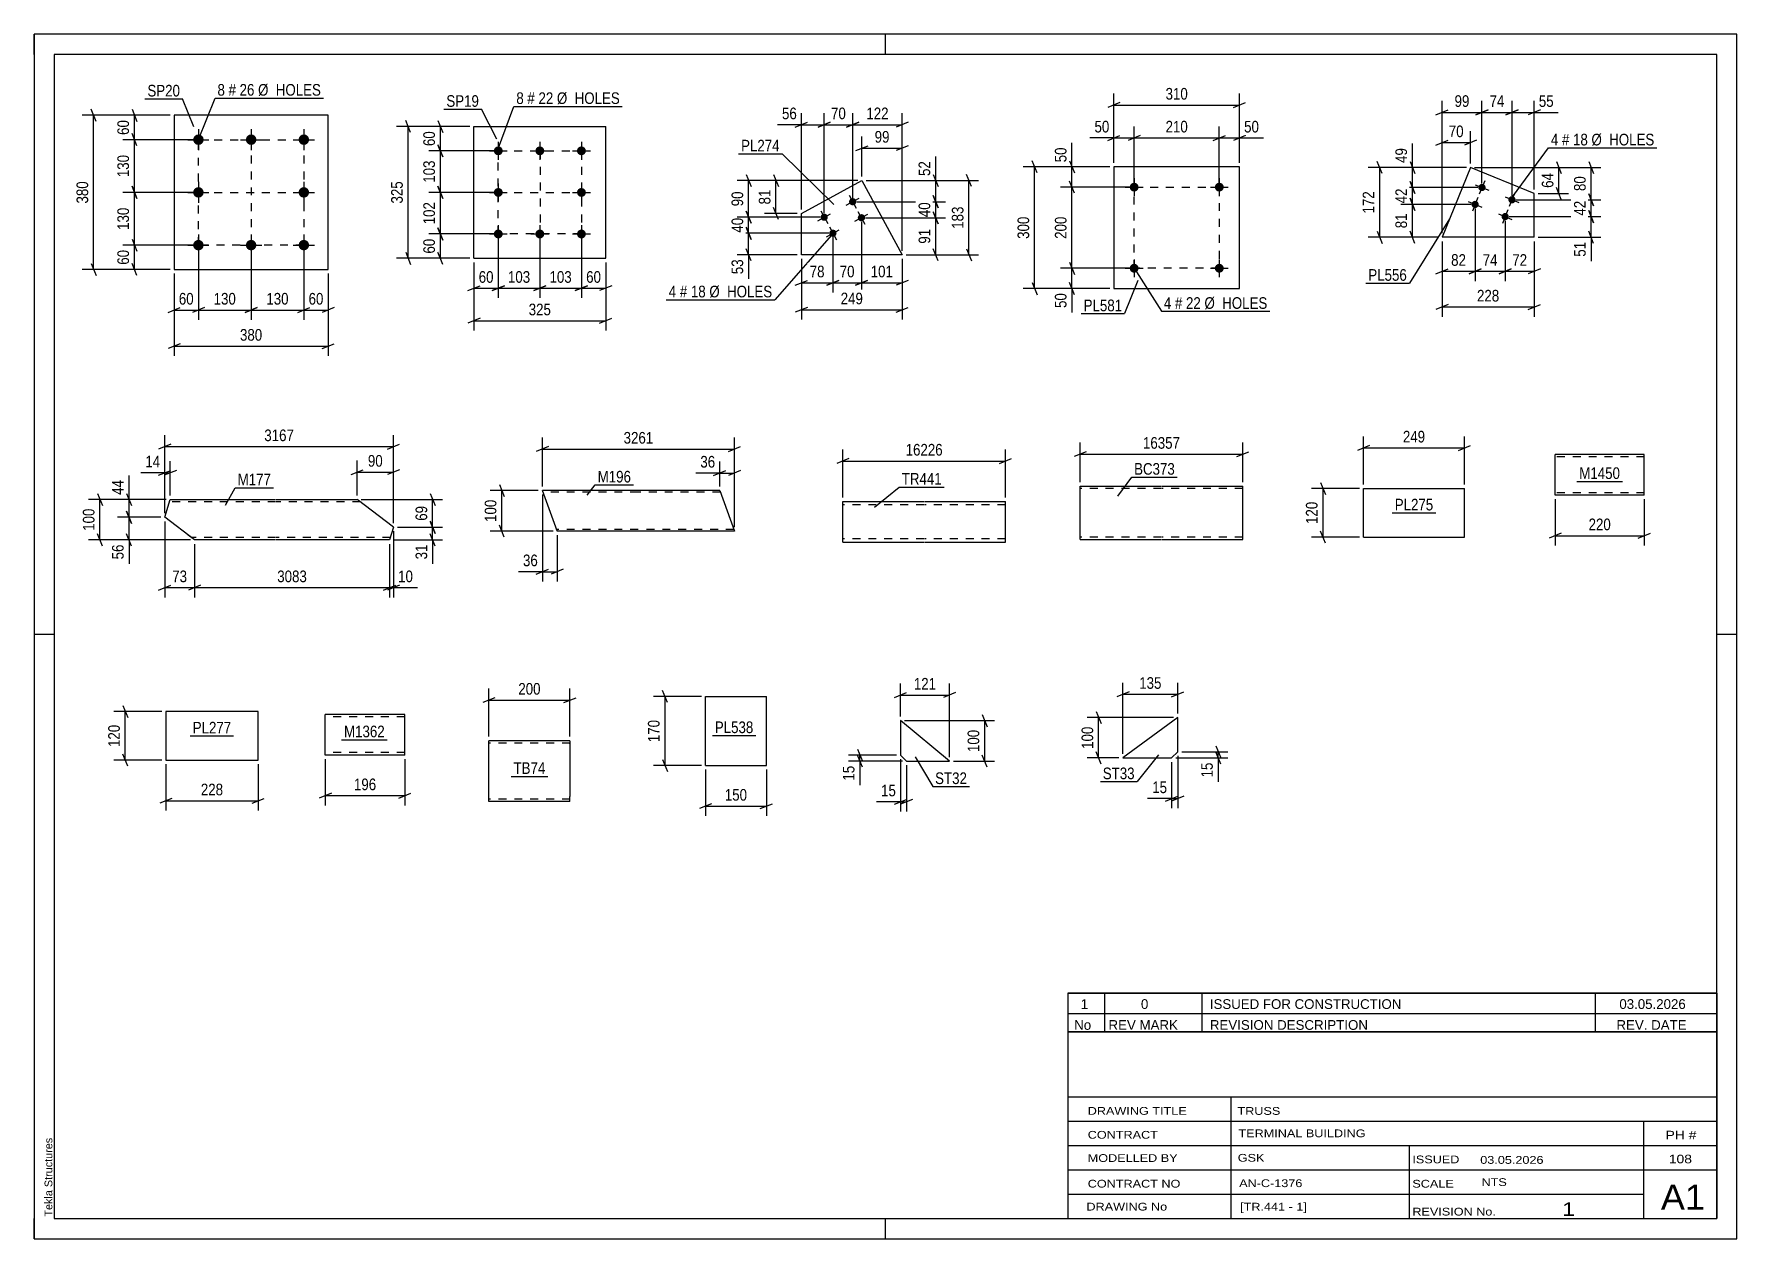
# Model space of a CAD drawing. Header units: millimetres. Extents: x 0 to 420, y 0 to 297.
import ezdxf

# ---------------------------------------------------------------- set-up
doc = ezdxf.new("R2010")
doc.units = ezdxf.units.MM
doc.linetypes.add('DXK_LINE_DOT2', pattern=[3.9198, 1.9599, -1.9599])
doc.styles.add('Arial', font='ARIAL.TTF', dxfattribs={"height": 0.2})
doc.styles.add('Arial Narrow', font='ARIALN.TTF', dxfattribs={"height": 0.2})

# ---------------------------------------------------------------- blocks, each defined once
blk = doc.blocks.new('Unknown-814409142-1135')
at = {"color": 5, "linetype": 'Continuous'}
for p, q in [((420, 297), (0, 297)), ((0, 297), (0, 0)), ((0, 292), (0, 297)), ((210, 292), (210, 297)), ((420, 0), (420, 297)), ((415, 292), (5, 292)), ((5, 292), (5, 5)), ((415, 5), (415, 292)), ((5, 149), (0, 149)), ((420, 149), (415, 149)), ((0, 0), (0, 5)), ((5, 5), (415, 5)), ((210, 0), (210, 5)), ((0, 0), (420, 0))]:
    blk.add_line(p, q, dxfattribs=at)
at = {"color": 174, "linetype": 'Continuous', "style": 'Arial'}
blk.add_text('Tekla Structures', height=1.9102, rotation=90, dxfattribs=at).set_placement((4.5, 5.5))
blk = doc.blocks.new('Unknown-814409142-7850')
at = {"color": 7, "linetype": 'Continuous'}
for p, q in [((255, 51.05), (255, 5)), ((255, 51.05), (415, 51.05)), ((415, 51), (415, 5)), ((255, 35), (415, 35)), ((295.14, 35), (295.14, 5)), ((255, 29), (415, 29)), ((397, 5.05), (397, 29.05)), ((255, 23), (415, 23)), ((339.14, 23), (339.14, 5)), ((255, 17), (415, 17)), ((255, 11), (397, 11)), ((255, 5), (415, 5))]:
    blk.add_line(p, q, dxfattribs=at)
at = {"color": 7, "style": 'Arial Narrow'}
for s, height, width, p in [('DRAWING TITLE', 1.9089, 1.425378, (259.88, 30.61)), ('TRUSS', 1.909, 1.425378, (296.81, 30.59)), ('CONTRACT', 1.909, 1.425378, (259.88, 24.71)), ('TERMINAL BUILDING', 1.9089, 1.425378, (297.06, 25.07)), ('MODELLED BY', 1.9089, 1.425378, (259.88, 18.98)), ('GSK', 1.909, 1.425378, (296.88, 19.04)), ('ISSUED', 1.909, 1.425378, (339.94, 18.64)), ('03.05.2026', 1.909, 1.425378, (356.69, 18.52)), ('CONTRACT NO', 1.9089, 1.425378, (259.88, 12.66)), ('AN-C-1376', 1.909, 1.425378, (297.23, 12.78)), ('SCALE', 1.909, 1.425378, (339.94, 12.65)), ('A1', 6.204, 1.25, (401.24, 7.2)), ('DRAWING No', 1.909, 1.425378, (259.56, 7)), ('[TR.441 - 1]', 1.9089, 1.425378, (297.46, 6.99)), ('1', 3.34, 1.5, (376.91, 5.68)), ('REVISION No.', 1.9089, 1.425378, (339.94, 5.77))]:
    blk.add_text(s, height=height, dxfattribs=dict(at, width=width)).set_placement(p)
at = {"color": 7, "linetype": 'Continuous', "style": 'Arial Narrow'}
for s, height, width, p in [('PH #', 2.1, 1.42538, (402.4, 24.55)), ('108', 2.1, 1.42538, (403.19, 18.65)), ('NTS', 1.909, 1.425378, (357, 13.05))]:
    blk.add_text(s, height=height, dxfattribs=dict(at, width=width)).set_placement(p)
blk = doc.blocks.new('Unknown-814409142-7851')
at = {"color": 7, "linetype": 'Continuous'}
for p, q in [((255, 60.55), (415, 60.55)), ((415, 60.55), (255, 60.55)), ((255, 60.55), (255, 55.55)), ((264, 60.55), (264, 55.55)), ((288, 60.55), (288, 55.55)), ((385, 60.55), (385, 55.55)), ((415, 60.55), (415, 55.55)), ((255, 55.55), (415, 55.55)), ((255, 55.55), (255, 51.05)), ((255, 55.55), (415, 55.55)), ((264, 55.55), (264, 51.05)), ((288, 55.55), (288, 51.05)), ((385, 55.55), (385, 51.05)), ((415, 55.55), (415, 51.05)), ((415, 51.05), (255, 51.05))]:
    blk.add_line(p, q, dxfattribs=at)
at = {"color": 7, "linetype": 'Continuous', "style": 'Arial Narrow'}
for s, height, width, p in [('1', 2.39, 1.196471, (258.16, 56.7)), ('0', 2.39, 1.196471, (273, 56.7)), ('ISSUED FOR CONSTRUCTION', 2.3861, 1.196471, (290, 56.7)), ('03.05.2026', 2.386, 1.196471, (391, 56.7)), ('No', 2.386, 1.2, (256.54, 51.55)), ('REV MARK', 2.386, 1.2, (265, 51.55)), ('REVISION DESCRIPTION', 2.3861, 1.2, (290, 51.55)), ('REV. DATE', 2.386, 1.2, (390.28, 51.55))]:
    blk.add_text(s, height=height, dxfattribs=dict(at, width=width)).set_placement(p)
blk = doc.blocks.new('Bolt-814409142-2393 - 2359')
at = {"linetype": 'Continuous'}
for points in [[(40.54, 272.27, -1), (40.54, 269.67, -1)], [(53.54, 272.27, -1), (53.54, 269.67, -1)], [(66.54, 272.27, -1), (66.54, 269.67, -1)], [(40.54, 259.27, -1), (40.54, 256.67, -1)], [(66.54, 259.27, -1), (66.54, 256.67, -1)], [(40.54, 246.27, -1), (40.54, 243.67, -1)], [(53.54, 246.27, -1), (53.54, 243.67, -1)], [(66.54, 246.27, -1), (66.54, 243.67, -1)]]:
    blk.add_hatch(color=1, dxfattribs=at).paths.add_polyline_path(points)
at = {"color": 1, "linetype": 'Continuous'}
for p, q in [((40.54, 273.57), (40.54, 268.37)), ((53.54, 273.57), (53.54, 268.37)), ((66.54, 273.57), (66.54, 268.37)), ((37.94, 270.97), (43.14, 270.97)), ((50.94, 270.97), (56.14, 270.97)), ((63.94, 270.97), (69.14, 270.97)), ((40.54, 260.57), (40.54, 255.37)), ((66.54, 260.57), (66.54, 255.37)), ((37.94, 257.97), (43.14, 257.97)), ((63.94, 257.97), (69.14, 257.97)), ((37.94, 244.97), (43.14, 244.97)), ((40.54, 247.57), (40.54, 242.37)), ((50.94, 244.97), (56.14, 244.97)), ((53.54, 247.57), (53.54, 242.37)), ((63.94, 244.97), (69.14, 244.97)), ((66.54, 247.57), (66.54, 242.37))]:
    blk.add_line(p, q, dxfattribs=at)
blk = doc.blocks.new('Part-814409142-2408 - 2359')
at = {"color": 2, "linetype": 'Continuous'}
for p, q in [((72.54, 276.97), (34.54, 276.97)), ((34.54, 276.97), (34.54, 238.97)), ((72.54, 238.97), (72.54, 276.97)), ((34.54, 238.97), (72.54, 238.97))]:
    blk.add_line(p, q, dxfattribs=at)
blk = doc.blocks.new('Part-814409142-2185 - 2170')
at = {"color": 2, "linetype": 'Continuous'}
for p, q in [((132.18, 122.82), (112.18, 122.82)), ((112.18, 107.91), (112.18, 122.82)), ((132.18, 122.82), (132.18, 109.02)), ((112.18, 107.82), (112.18, 107.91)), ((132.18, 107.82), (112.18, 107.82)), ((132.18, 107.82), (132.18, 109.02))]:
    blk.add_line(p, q, dxfattribs=at)
at = {"color": 7, "linetype": 'DXK_LINE_DOT2'}
for p, q in [((132.18, 122.22), (112.18, 122.22)), ((132.18, 122.18), (132.18, 122.22)), ((132.18, 122.22), (132.18, 122.18)), ((132.18, 122.08), (132.18, 122.18)), ((132.18, 122.18), (132.18, 122.08)), ((112.18, 108.42), (112.18, 108.47)), ((132.18, 108.42), (112.18, 108.42)), ((132.18, 108.47), (132.18, 108.79)), ((132.18, 108.42), (132.18, 108.47))]:
    blk.add_line(p, q, dxfattribs=at)
blk = doc.blocks.new('Part-814409142-1915 - 1899')
at = {"color": 2, "linetype": 'Continuous'}
for p, q in [((199.49, 180.15), (199.49, 181.75)), ((199.49, 181.75), (219.49, 181.75)), ((219.59, 181.75), (239.59, 181.75)), ((239.59, 171.75), (239.59, 181.75)), ((199.49, 171.75), (199.49, 180.15)), ((199.49, 171.75), (219.49, 171.75)), ((219.59, 171.75), (239.59, 171.75))]:
    blk.add_line(p, q, dxfattribs=at)
at = {"color": 7, "linetype": 'DXK_LINE_DOT2'}
for p, q in [((219.49, 180.95), (199.49, 180.95)), ((199.49, 180.15), (199.49, 180.76)), ((239.59, 180.95), (219.59, 180.95)), ((199.49, 172.55), (199.49, 172.61)), ((219.49, 172.55), (199.49, 172.55)), ((239.59, 172.55), (219.59, 172.55)), ((239.59, 171.75), (239.59, 171.87))]:
    blk.add_line(p, q, dxfattribs=at)
blk = doc.blocks.new('Part-814409142-2217 - 2201')
at = {"color": 2, "linetype": 'Continuous'}
for p, q in [((213.69, 127.76), (213.69, 119.26)), ((225.78, 117.76), (213.69, 127.76)), ((213.69, 119.26), (215.19, 117.76)), ((215.19, 117.76), (225.78, 117.76))]:
    blk.add_line(p, q, dxfattribs=at)
blk = doc.blocks.new('Part-814409142-1953 - 1937')
at = {"color": 2, "linetype": 'Continuous'}
for p, q in [((108.5, 241.72), (108.5, 274.22)), ((108.5, 274.22), (141, 274.22)), ((141, 241.72), (141, 274.22)), ((108.5, 241.72), (141, 241.72))]:
    blk.add_line(p, q, dxfattribs=at)
blk = doc.blocks.new('Bolt-814409142-1986 - 1937')
at = {"linetype": 'Continuous'}
for points in [[(114.5, 269.32, -1), (114.5, 267.12, -1)], [(124.75, 269.32, -1), (124.75, 267.12, -1)], [(135, 269.32, -1), (135, 267.12, -1)], [(114.5, 259.07, -1), (114.5, 256.87, -1)], [(135, 259.07, -1), (135, 256.87, -1)], [(114.5, 248.82, -1), (114.5, 246.62, -1)], [(124.75, 248.82, -1), (124.75, 246.62, -1)], [(135, 248.82, -1), (135, 246.62, -1)]]:
    blk.add_hatch(color=1, dxfattribs=at).paths.add_polyline_path(points)
at = {"color": 1, "linetype": 'Continuous'}
for p, q in [((114.5, 270.42), (114.5, 266.02)), ((124.75, 270.42), (124.75, 266.02)), ((135, 270.42), (135, 266.02)), ((112.3, 268.22), (116.7, 268.22)), ((122.55, 268.22), (126.95, 268.22)), ((132.8, 268.22), (137.2, 268.22)), ((112.3, 257.97), (116.7, 257.97)), ((114.5, 260.17), (114.5, 255.77)), ((132.8, 257.97), (137.2, 257.97)), ((135, 260.17), (135, 255.77)), ((114.5, 249.92), (114.5, 245.52)), ((124.75, 249.92), (124.75, 245.52)), ((135, 249.92), (135, 245.52)), ((112.3, 247.72), (116.7, 247.72)), ((122.55, 247.72), (126.95, 247.72)), ((132.8, 247.72), (137.2, 247.72))]:
    blk.add_line(p, q, dxfattribs=at)
blk = doc.blocks.new('Part-814409142-2277 - 2261')
at = {"color": 2, "linetype": 'Continuous'}
for p, q in [((282.07, 128.55), (268.57, 118.55)), ((282.07, 120.05), (282.07, 128.55)), ((268.57, 118.55), (280.57, 118.55)), ((280.57, 118.55), (282.07, 120.05))]:
    blk.add_line(p, q, dxfattribs=at)
blk = doc.blocks.new('Part-814409142-2102 - 2088')
at = {"color": 2, "linetype": 'Continuous'}
for p, q in [((327.91, 172.98), (327.91, 184.98)), ((327.91, 184.98), (352.79, 184.98)), ((352.79, 172.98), (352.79, 184.98)), ((327.91, 172.98), (352.79, 172.98))]:
    blk.add_line(p, q, dxfattribs=at)
blk = doc.blocks.new('Part-814409142-2143 - 2129')
at = {"color": 2, "linetype": 'Continuous'}
for p, q in [((165.62, 116.69), (165.62, 133.69)), ((165.62, 133.69), (180.62, 133.69)), ((180.62, 116.69), (180.62, 133.69)), ((165.62, 116.69), (180.62, 116.69))]:
    blk.add_line(p, q, dxfattribs=at)
blk = doc.blocks.new('Part-814409142-2523 - 2509')
at = {"color": 2, "linetype": 'Continuous'}
for p, q in [((91.44, 129.27), (71.83, 129.27)), ((71.83, 119.36), (71.83, 129.27)), ((91.44, 119.27), (91.44, 129.27)), ((71.83, 119.27), (71.83, 119.36)), ((91.44, 119.27), (71.83, 119.27))]:
    blk.add_line(p, q, dxfattribs=at)
at = {"color": 7, "linetype": 'DXK_LINE_DOT2'}
for p, q in [((91.44, 128.67), (71.83, 128.67)), ((71.83, 119.87), (71.83, 119.91)), ((91.44, 119.87), (71.83, 119.87)), ((91.44, 119.87), (91.44, 119.91))]:
    blk.add_line(p, q, dxfattribs=at)
blk = doc.blocks.new('Bolt-814409142-2588 - 2539')
at = {"linetype": 'Continuous'}
for points in [[(272.43, 239.27, -1), (270.23, 239.27, -1)], [(293.43, 239.27, -1), (291.23, 239.27, -1)]]:
    blk.add_hatch(color=1, dxfattribs=at).paths.add_polyline_path(points)
at = {"color": 1, "linetype": 'Continuous'}
for p, q in [((271.33, 241.47), (271.33, 237.07)), ((292.33, 241.47), (292.33, 237.07)), ((269.13, 239.27), (273.53, 239.27)), ((290.13, 239.27), (294.53, 239.27))]:
    blk.add_line(p, q, dxfattribs=at)
blk = doc.blocks.new('Part-814409142-2555 - 2539')
at = {"color": 2, "linetype": 'Continuous'}
for p, q in [((297.33, 264.26), (266.33, 264.26)), ((266.33, 264.26), (266.33, 234.26)), ((297.33, 234.26), (297.33, 264.26)), ((266.33, 234.26), (297.33, 234.26))]:
    blk.add_line(p, q, dxfattribs=at)
blk = doc.blocks.new('Bolt-814409142-2593 - 2539')
at = {"linetype": 'Continuous'}
for points in [[(272.43, 259.27, -1), (270.23, 259.27, -1)], [(293.43, 259.27, -1), (291.23, 259.27, -1)]]:
    blk.add_hatch(color=1, dxfattribs=at).paths.add_polyline_path(points)
at = {"color": 1, "linetype": 'Continuous'}
for p, q in [((271.33, 261.47), (271.33, 257.07)), ((292.33, 261.47), (292.33, 257.07)), ((269.13, 259.27), (273.53, 259.27)), ((290.13, 259.27), (294.53, 259.27))]:
    blk.add_line(p, q, dxfattribs=at)
blk = doc.blocks.new('Part-814409142-2773 - 2759')
at = {"color": 2, "linetype": 'Continuous'}
for p, q in [((397.15, 193.35), (375.15, 193.35)), ((375.15, 183.44), (375.15, 193.35)), ((397.15, 183.35), (397.15, 193.35)), ((375.15, 183.35), (375.15, 183.44)), ((397.15, 183.35), (375.15, 183.35))]:
    blk.add_line(p, q, dxfattribs=at)
at = {"color": 7, "linetype": 'DXK_LINE_DOT2'}
for p, q in [((397.15, 192.75), (375.15, 192.75)), ((375.15, 183.95), (375.15, 183.99)), ((397.15, 183.95), (375.15, 183.95)), ((397.15, 183.95), (397.15, 183.99))]:
    blk.add_line(p, q, dxfattribs=at)
blk = doc.blocks.new('Part-814409142-2840 - 2824')
at = {"color": 2, "linetype": 'Continuous'}
for p, q in [((258.02, 172.38), (258.02, 185.58)), ((258.02, 185.58), (278.02, 185.58)), ((278.12, 185.58), (298.12, 185.58)), ((298.12, 172.38), (298.12, 185.58)), ((258.02, 172.38), (278.02, 172.38)), ((278.12, 172.38), (298.12, 172.38))]:
    blk.add_line(p, q, dxfattribs=at)
at = {"color": 7, "linetype": 'DXK_LINE_DOT2'}
for p, q in [((278.02, 184.98), (258.02, 184.98)), ((298.12, 184.98), (278.12, 184.98)), ((278.02, 172.98), (258.02, 172.98)), ((258.02, 172.47), (258.02, 172.38)), ((298.12, 172.98), (278.12, 172.98)), ((298.12, 172.38), (298.12, 172.47))]:
    blk.add_line(p, q, dxfattribs=at)
blk = doc.blocks.new('Bolt-814409142-2861 - 2859')
at = {"linetype": 'Continuous'}
for points in [[(202.7, 256.1, -1), (201.12, 255.24, -1)], [(195.67, 252.29, -1), (194.09, 251.43, -1)], [(204.85, 252.15, -1), (203.27, 251.29, -1)], [(197.82, 248.33, -1), (196.23, 247.47, -1)]]:
    blk.add_hatch(color=1, dxfattribs=at).paths.add_polyline_path(points)
at = {"color": 1, "linetype": 'Continuous'}
for p, q in [((200.33, 254.81), (203.49, 256.53)), ((201.05, 257.25), (202.77, 254.09)), ((193.3, 251), (196.46, 252.71)), ((194.02, 253.44), (195.74, 250.27)), ((202.47, 250.86), (205.64, 252.58)), ((203.2, 253.3), (204.92, 250.13)), ((195.44, 247.04), (198.61, 248.76)), ((196.17, 249.48), (197.88, 246.32))]:
    blk.add_line(p, q, dxfattribs=at)
blk = doc.blocks.new('Part-814409142-2876 - 2859')
at = {"color": 2, "linetype": 'Continuous'}
for p, q in [((189.25, 252.79), (204.2, 260.89)), ((204.2, 260.89), (214.13, 242.59)), ((189.25, 242.59), (189.25, 252.79)), ((214.13, 242.59), (189.25, 242.59))]:
    blk.add_line(p, q, dxfattribs=at)
blk = doc.blocks.new('Part-814409142-6579 - 6578')
at = {"color": 2, "linetype": 'Continuous'}
for p, q in [((149.01, 184.48), (125.37, 184.48)), ((128.99, 174.54), (125.37, 184.48)), ((169.11, 184.48), (149.11, 184.48)), ((169.11, 184.48), (172.75, 174.48)), ((129.01, 174.48), (128.99, 174.54)), ((149.01, 174.48), (129.01, 174.48)), ((172.75, 174.48), (149.11, 174.48))]:
    blk.add_line(p, q, dxfattribs=at)
at = {"color": 7, "linetype": 'DXK_LINE_DOT2'}
for p, q in [((149.01, 184.08), (125.52, 184.08)), ((169.26, 184.08), (149.11, 184.08)), ((128.86, 174.91), (128.83, 175)), ((128.87, 174.88), (128.86, 174.91)), ((149.01, 174.88), (128.87, 174.88)), ((172.61, 174.88), (149.11, 174.88)), ((172.6, 174.91), (172.57, 175)), ((172.61, 174.88), (172.6, 174.91))]:
    blk.add_line(p, q, dxfattribs=at)
blk = doc.blocks.new('Part-814409142-6592 - 6591')
at = {"color": 2, "linetype": 'Continuous'}
for p, q in [((32.23, 177.88), (33.6, 182.29)), ((33.6, 182.29), (59.58, 182.29)), ((59.68, 182.29), (79.68, 182.29)), ((88.67, 175.43), (79.68, 182.29)), ((39.58, 172.29), (32.23, 177.88)), ((59.58, 172.29), (39.58, 172.29)), ((87.69, 172.29), (59.68, 172.29)), ((88.67, 175.43), (87.69, 172.29))]:
    blk.add_line(p, q, dxfattribs=at)
at = {"color": 7, "linetype": 'DXK_LINE_DOT2'}
for p, q in [((59.58, 181.69), (33.42, 181.69)), ((80.46, 181.69), (59.68, 181.69)), ((39.58, 172.29), (38, 173.49)), ((59.58, 172.89), (38.79, 172.89)), ((87.88, 172.89), (59.68, 172.89))]:
    blk.add_line(p, q, dxfattribs=at)
blk = doc.blocks.new('Part-814409142-6611 - 6610')
at = {"color": 2, "linetype": 'Continuous'}
for p, q in [((55.26, 130), (32.5, 130)), ((32.5, 130), (32.5, 118)), ((55.26, 118), (55.26, 130)), ((32.5, 118), (55.26, 118))]:
    blk.add_line(p, q, dxfattribs=at)
blk = doc.blocks.new('Part-814409142-6714 - 6713')
at = {"color": 2, "linetype": 'Continuous'}
for p, q in [((354.27, 264.12), (347.26, 246.9)), ((370.01, 257.71), (354.27, 264.12)), ((370.01, 246.9), (370.01, 257.71)), ((370.01, 246.9), (347.26, 246.9))]:
    blk.add_line(p, q, dxfattribs=at)
blk = doc.blocks.new('Bolt-814409142-6715 - 6713')
at = {"linetype": 'Continuous'}
for points in [[(357.95, 258.84, -1), (356.28, 259.52, -1)], [(365.36, 255.82, -1), (363.69, 256.5, -1)], [(356.25, 254.67, -1), (354.59, 255.35, -1)], [(363.66, 251.66, -1), (362, 252.34, -1)]]:
    blk.add_hatch(color=1, dxfattribs=at).paths.add_polyline_path(points)
at = {"color": 1, "linetype": 'Continuous'}
for p, q in [((357.79, 260.85), (356.44, 257.51)), ((356.1, 256.68), (354.74, 253.34)), ((355.45, 259.86), (358.78, 258.5)), ((362.86, 256.84), (366.19, 255.49)), ((365.2, 257.83), (363.85, 254.5)), ((353.75, 255.69), (357.09, 254.33)), ((361.16, 252.67), (364.5, 251.32)), ((363.51, 253.66), (362.15, 250.33))]:
    blk.add_line(p, q, dxfattribs=at)
blk = doc.blocks.new('Rectangle-814409142-2495 - 2359')
at = {"color": 1, "linetype": 'DXK_LINE_DOT2'}
blk.add_lwpolyline([(40.54, 270.97), (66.54, 270.97), (66.54, 244.97), (40.54, 244.97), (40.54, 270.97)], close=True, dxfattribs=at)
blk = doc.blocks.new('Rectangle-814409142-2074 - 1937')
at = {"color": 1, "linetype": 'DXK_LINE_DOT2'}
blk.add_lwpolyline([(114.5, 268.22), (135, 268.22), (135, 247.72), (114.5, 247.72), (114.5, 268.22)], close=True, dxfattribs=at)
blk = doc.blocks.new('Rectangle-814409142-2702 - 2539')
at = {"color": 1, "linetype": 'DXK_LINE_DOT2'}
blk.add_lwpolyline([(271.33, 259.27), (292.33, 259.27), (292.33, 239.27), (271.33, 239.27), (271.33, 259.27)], close=True, dxfattribs=at)
blk = doc.blocks.new('Line-814409142-2488 - 2359')
at = {"color": 1, "linetype": 'DXK_LINE_DOT2'}
blk.add_line((53.54, 270.97), (53.54, 244.97), dxfattribs=at)
blk = doc.blocks.new('Line-814409142-2067 - 1937')
at = {"color": 1, "linetype": 'DXK_LINE_DOT2'}
blk.add_line((114.5, 257.92), (135, 257.92), dxfattribs=at)
blk = doc.blocks.new('Line-814409142-2481 - 2359')
at = {"color": 1, "linetype": 'DXK_LINE_DOT2'}
blk.add_line((40.54, 257.97), (66.54, 257.97), dxfattribs=at)
blk = doc.blocks.new('Line-814409142-2059 - 1937')
at = {"color": 1, "linetype": 'DXK_LINE_DOT2'}
blk.add_line((124.8, 268.22), (124.8, 247.72), dxfattribs=at)
blk = doc.blocks.new('StraightDimension-814409142-2457 - 2359')
at = {"color": 7, "linetype": 'Continuous'}
for p, q in [((39.54, 244.97), (21.91, 244.97)), ((24.16, 246.47), (25.36, 243.47)), ((24.76, 238.97), (24.76, 244.97)), ((25.36, 237.47), (24.16, 240.47)), ((33.54, 238.97), (21.91, 238.97))]:
    blk.add_line(p, q, dxfattribs=at)
at = {"color": 0}
blk.add_wipeout([(24.01, 244.4), (19.81, 244.4), (19.81, 239.54), (24.01, 239.54)], dxfattribs=at)
at = {"color": 3, "style": 'Arial Narrow'}
blk.add_text('60', height=2.863, rotation=90.0002, dxfattribs=at).set_placement((23.41, 240.14))
blk = doc.blocks.new('StraightDimension-814409142-2410 - 2359')
at = {"color": 7, "linetype": 'Continuous'}
for p, q in [((34.54, 237.97), (34.54, 217.67)), ((72.54, 237.97), (72.54, 217.67)), ((36.04, 220.67), (33.04, 219.47)), ((34.54, 220.07), (72.54, 220.07)), ((71.04, 219.47), (74.04, 220.67))]:
    blk.add_line(p, q, dxfattribs=at)
at = {"color": 0}
blk.add_wipeout([(56.88, 220.82), (56.88, 225.02), (50.19, 225.02), (50.19, 220.82)], dxfattribs=at)
at = {"color": 3, "style": 'Arial Narrow'}
blk.add_text('380', height=2.863, dxfattribs=at).set_placement((50.79, 221.42))
blk = doc.blocks.new('StraightDimension-814409142-2421 - 2359')
at = {"color": 7, "linetype": 'Continuous'}
for p, q in [((40.54, 243.97), (40.54, 226.57)), ((34.54, 237.97), (34.54, 226.57)), ((33.04, 228.37), (36.04, 229.57)), ((34.54, 228.97), (40.54, 228.97)), ((42.04, 229.57), (39.04, 228.37))]:
    blk.add_line(p, q, dxfattribs=at)
at = {"color": 0}
blk.add_wipeout([(39.96, 229.72), (39.96, 233.92), (35.11, 233.92), (35.11, 229.72)], dxfattribs=at)
at = {"color": 3, "style": 'Arial Narrow'}
blk.add_text('60', height=2.863, dxfattribs=at).set_placement((35.71, 230.32))
blk = doc.blocks.new('StraightDimension-814409142-2435 - 2359')
at = {"color": 7, "linetype": 'Continuous'}
for p, q in [((66.54, 243.97), (66.54, 226.57)), ((72.54, 237.97), (72.54, 226.57)), ((65.04, 228.37), (68.04, 229.57)), ((66.54, 228.97), (72.54, 228.97)), ((74.04, 229.57), (71.04, 228.37))]:
    blk.add_line(p, q, dxfattribs=at)
at = {"color": 0}
blk.add_wipeout([(71.96, 229.72), (71.96, 233.92), (67.11, 233.92), (67.11, 229.72)], dxfattribs=at)
at = {"color": 3, "style": 'Arial Narrow'}
blk.add_text('60', height=2.863, dxfattribs=at).set_placement((67.71, 230.32))
blk = doc.blocks.new('StraightDimension-814409142-2446 - 2359')
at = {"color": 7, "linetype": 'Continuous'}
for p, q in [((15.29, 275.47), (14.09, 278.47)), ((33.54, 276.97), (11.84, 276.97)), ((14.69, 238.97), (14.69, 276.97)), ((14.09, 240.47), (15.29, 237.47)), ((33.54, 238.97), (11.84, 238.97))]:
    blk.add_line(p, q, dxfattribs=at)
at = {"color": 0}
blk.add_wipeout([(13.94, 261.31), (9.74, 261.31), (9.74, 254.63), (13.94, 254.63)], dxfattribs=at)
at = {"color": 3, "style": 'Arial Narrow'}
blk.add_text('380', height=2.863, rotation=90.0002, dxfattribs=at).set_placement((13.34, 255.23))
blk = doc.blocks.new('StraightDimension-814409142-2471 - 2359')
at = {"color": 7, "linetype": 'Continuous'}
for p, q in [((24.16, 278.47), (25.36, 275.47)), ((33.54, 276.97), (21.91, 276.97)), ((24.76, 270.97), (24.76, 276.97)), ((39.54, 270.97), (21.91, 270.97)), ((25.36, 269.47), (24.16, 272.47))]:
    blk.add_line(p, q, dxfattribs=at)
at = {"color": 0}
blk.add_wipeout([(24.01, 276.4), (19.81, 276.4), (19.81, 271.54), (24.01, 271.54)], dxfattribs=at)
at = {"color": 3, "style": 'Arial Narrow'}
blk.add_text('60', height=2.863, rotation=90.0002, dxfattribs=at).set_placement((23.41, 272.14))
blk = doc.blocks.new('StraightDimension-814409142-3109 - 2359')
at = {"color": 7, "linetype": 'Continuous'}
for p, q in [((40.54, 243.97), (40.54, 226.57)), ((53.54, 243.97), (53.54, 226.57)), ((42.04, 229.57), (39.04, 228.37)), ((40.54, 228.97), (53.54, 228.97)), ((52.04, 228.37), (55.04, 229.57))]:
    blk.add_line(p, q, dxfattribs=at)
at = {"color": 0}
blk.add_wipeout([(50.38, 229.72), (50.38, 233.92), (43.69, 233.92), (43.69, 229.72)], dxfattribs=at)
at = {"color": 3, "style": 'Arial Narrow'}
blk.add_text('130', height=2.863, dxfattribs=at).set_placement((44.29, 230.32))
blk = doc.blocks.new('StraightDimension-814409142-3111 - 2359')
at = {"color": 7, "linetype": 'Continuous'}
for p, q in [((53.54, 243.97), (53.54, 226.57)), ((66.54, 243.97), (66.54, 226.57)), ((55.04, 229.57), (52.04, 228.37)), ((53.54, 228.97), (66.54, 228.97)), ((65.04, 228.37), (68.04, 229.57))]:
    blk.add_line(p, q, dxfattribs=at)
at = {"color": 0}
blk.add_wipeout([(63.38, 229.72), (63.38, 233.92), (56.69, 233.92), (56.69, 229.72)], dxfattribs=at)
at = {"color": 3, "style": 'Arial Narrow'}
blk.add_text('130', height=2.863, dxfattribs=at).set_placement((57.29, 230.32))
blk = doc.blocks.new('StraightDimension-814409142-3131 - 2359')
at = {"color": 7, "linetype": 'Continuous'}
for p, q in [((39.54, 257.97), (21.91, 257.97)), ((25.36, 256.47), (24.16, 259.47)), ((24.76, 244.97), (24.76, 257.97)), ((39.54, 244.97), (21.91, 244.97)), ((24.16, 246.47), (25.36, 243.47))]:
    blk.add_line(p, q, dxfattribs=at)
at = {"color": 0}
blk.add_wipeout([(24.01, 254.81), (19.81, 254.81), (19.81, 248.13), (24.01, 248.13)], dxfattribs=at)
at = {"color": 3, "style": 'Arial Narrow'}
blk.add_text('130', height=2.863, rotation=90.0002, dxfattribs=at).set_placement((23.41, 248.73))
blk = doc.blocks.new('StraightDimension-814409142-3133 - 2359')
at = {"color": 7, "linetype": 'Continuous'}
for p, q in [((39.54, 270.97), (21.91, 270.97)), ((25.36, 269.47), (24.16, 272.47)), ((24.76, 257.97), (24.76, 270.97)), ((39.54, 257.97), (21.91, 257.97)), ((24.16, 259.47), (25.36, 256.47))]:
    blk.add_line(p, q, dxfattribs=at)
at = {"color": 0}
blk.add_wipeout([(24.01, 267.81), (19.81, 267.81), (19.81, 261.13), (24.01, 261.13)], dxfattribs=at)
at = {"color": 3, "style": 'Arial Narrow'}
blk.add_text('130', height=2.863, rotation=90.0002, dxfattribs=at).set_placement((23.41, 261.73))
blk = doc.blocks.new('StraightDimension-814409142-2187 - 2170')
at = {"color": 7, "linetype": 'Continuous'}
for p, q in [((112.18, 123.82), (112.18, 135.67)), ((132.18, 123.82), (132.18, 135.67)), ((113.68, 133.42), (110.68, 132.22)), ((112.18, 132.82), (132.18, 132.82)), ((130.68, 132.22), (133.68, 133.42))]:
    blk.add_line(p, q, dxfattribs=at)
at = {"color": 0}
blk.add_wipeout([(125.52, 133.57), (125.52, 137.77), (118.84, 137.77), (118.84, 133.57)], dxfattribs=at)
at = {"color": 3, "style": 'Arial Narrow'}
blk.add_text('200', height=2.863, dxfattribs=at).set_placement((119.44, 134.17))
blk = doc.blocks.new('StraightDimension-814409142-1923 - 1899')
at = {"color": 7, "linetype": 'Continuous'}
for p, q in [((199.49, 182.75), (199.49, 194.6)), ((239.59, 182.75), (239.59, 194.6)), ((200.99, 192.35), (197.99, 191.15)), ((199.49, 191.75), (239.59, 191.75)), ((238.09, 191.15), (241.09, 192.35))]:
    blk.add_line(p, q, dxfattribs=at)
at = {"color": 0}
blk.add_wipeout([(224.71, 192.5), (224.71, 196.7), (214.37, 196.7), (214.37, 192.5)], dxfattribs=at)
at = {"color": 3, "style": 'Arial Narrow'}
blk.add_text('16226', height=2.863, dxfattribs=at).set_placement((214.97, 193.1))
blk = doc.blocks.new('StraightDimension-814409142-2249 - 2201')
at = {"color": 7, "linetype": 'Continuous'}
for p, q in [((214.69, 127.76), (236.87, 127.76)), ((233.87, 129.26), (235.07, 126.26)), ((234.47, 117.76), (234.47, 127.76)), ((226.78, 117.76), (236.87, 117.76)), ((235.07, 116.26), (233.87, 119.26))]:
    blk.add_line(p, q, dxfattribs=at)
at = {"color": 0}
blk.add_wipeout([(233.72, 126.1), (229.52, 126.1), (229.52, 119.42), (233.72, 119.42)], dxfattribs=at)
at = {"color": 3, "style": 'Arial Narrow'}
blk.add_text('100', height=2.863, rotation=90.0002, dxfattribs=at).set_placement((233.12, 120.02))
blk = doc.blocks.new('StraightDimension-814409142-2219 - 2201')
at = {"color": 7, "linetype": 'Continuous'}
for p, q in [((213.69, 118.26), (213.69, 105.36)), ((215.19, 116.76), (215.19, 105.36)), ((212.19, 107.16), (215.19, 108.36)), ((216.69, 108.36), (213.69, 107.16)), ((213.69, 107.76), (215.19, 107.76))]:
    blk.add_line(p, q, dxfattribs=at)
at = {"color": 0}
blk.add_wipeout([(213.16, 108.51), (213.16, 112.71), (208.31, 112.71), (208.31, 108.51)], dxfattribs=at)
at = {"color": 7, "linetype": 'Continuous'}
blk.add_line((213.69, 107.76), (207.78, 107.76), dxfattribs=at)
blk.add_line((213.69, 107.76), (207.78, 107.76), dxfattribs=at)
at = {"color": 3, "style": 'Arial Narrow'}
blk.add_text('15', height=2.863, dxfattribs=at).set_placement((208.91, 109.11))
blk = doc.blocks.new('StraightDimension-814409142-2231 - 2201')
at = {"color": 7, "linetype": 'Continuous'}
for p, q in [((212.19, 133.46), (215.19, 134.66)), ((213.69, 128.76), (213.69, 136.91)), ((227.28, 134.66), (224.28, 133.46)), ((225.78, 118.76), (225.78, 136.91)), ((213.69, 134.06), (225.78, 134.06))]:
    blk.add_line(p, q, dxfattribs=at)
at = {"color": 0}
blk.add_wipeout([(223.08, 134.81), (223.08, 139.01), (216.39, 139.01), (216.39, 134.81)], dxfattribs=at)
at = {"color": 3, "style": 'Arial Narrow'}
blk.add_text('121', height=2.863, dxfattribs=at).set_placement((216.99, 135.41))
blk = doc.blocks.new('StraightDimension-814409142-2238 - 2201')
at = {"color": 7, "linetype": 'Continuous'}
for p, q in [((212.69, 119.26), (200.84, 119.26)), ((214.19, 117.76), (200.84, 117.76)), ((203.09, 120.76), (204.29, 117.76)), ((204.29, 116.26), (203.09, 119.26)), ((203.69, 117.76), (203.69, 119.26))]:
    blk.add_line(p, q, dxfattribs=at)
at = {"color": 0}
blk.add_wipeout([(202.94, 117.24), (198.74, 117.24), (198.74, 112.38), (202.94, 112.38)], dxfattribs=at)
at = {"color": 7, "linetype": 'Continuous'}
blk.add_line((203.69, 117.76), (203.69, 111.86), dxfattribs=at)
blk.add_line((203.69, 117.76), (203.69, 111.86), dxfattribs=at)
at = {"color": 3, "style": 'Arial Narrow'}
blk.add_text('15', height=2.863, rotation=90.0002, dxfattribs=at).set_placement((202.34, 112.98))
blk = doc.blocks.new('StraightDimension-814409142-2013 - 1937')
at = {"color": 7, "linetype": 'Continuous'}
for p, q in [((107.5, 274.22), (89.43, 274.22)), ((92.88, 272.72), (91.68, 275.72)), ((92.28, 241.72), (92.28, 274.22)), ((107.5, 241.72), (89.43, 241.72)), ((91.68, 243.22), (92.88, 240.22))]:
    blk.add_line(p, q, dxfattribs=at)
at = {"color": 0}
blk.add_wipeout([(91.53, 261.31), (87.33, 261.31), (87.33, 254.63), (91.53, 254.63)], dxfattribs=at)
at = {"color": 3, "style": 'Arial Narrow'}
blk.add_text('325', height=2.863, rotation=90.0002, dxfattribs=at).set_placement((90.93, 255.23))
blk = doc.blocks.new('StraightDimension-814409142-1988 - 1937')
at = {"color": 7, "linetype": 'Continuous'}
for p, q in [((107.5, 274.22), (97.37, 274.22)), ((99.62, 275.72), (100.82, 272.72)), ((100.22, 268.22), (100.22, 274.22)), ((100.82, 266.72), (99.62, 269.72)), ((113.5, 268.22), (97.37, 268.22))]:
    blk.add_line(p, q, dxfattribs=at)
at = {"color": 0}
blk.add_wipeout([(99.47, 273.65), (95.27, 273.65), (95.27, 268.79), (99.47, 268.79)], dxfattribs=at)
at = {"color": 3, "style": 'Arial Narrow'}
blk.add_text('60', height=2.863, rotation=90.0002, dxfattribs=at).set_placement((98.87, 269.39))
blk = doc.blocks.new('StraightDimension-814409142-2002 - 1937')
at = {"color": 7, "linetype": 'Continuous'}
for p, q in [((99.62, 249.22), (100.82, 246.22)), ((113.5, 247.72), (97.37, 247.72)), ((100.22, 241.72), (100.22, 247.72)), ((107.5, 241.72), (97.37, 241.72)), ((100.82, 240.22), (99.62, 243.22))]:
    blk.add_line(p, q, dxfattribs=at)
at = {"color": 0}
blk.add_wipeout([(99.47, 247.15), (95.27, 247.15), (95.27, 242.29), (99.47, 242.29)], dxfattribs=at)
at = {"color": 3, "style": 'Arial Narrow'}
blk.add_text('60', height=2.863, rotation=90.0002, dxfattribs=at).set_placement((98.87, 242.89))
blk = doc.blocks.new('StraightDimension-814409142-2024 - 1937')
at = {"color": 7, "linetype": 'Continuous'}
for p, q in [((135, 246.72), (135, 231.95)), ((141, 240.72), (141, 231.95)), ((133.5, 233.75), (136.5, 234.95)), ((135, 234.35), (141, 234.35)), ((142.5, 234.95), (139.5, 233.75))]:
    blk.add_line(p, q, dxfattribs=at)
at = {"color": 0}
blk.add_wipeout([(140.42, 235.1), (140.42, 239.3), (135.57, 239.3), (135.57, 235.1)], dxfattribs=at)
at = {"color": 3, "style": 'Arial Narrow'}
blk.add_text('60', height=2.863, dxfattribs=at).set_placement((136.17, 235.7))
blk = doc.blocks.new('StraightDimension-814409142-2038 - 1937')
at = {"color": 7, "linetype": 'Continuous'}
for p, q in [((114.5, 246.72), (114.5, 231.95)), ((108.5, 240.72), (108.5, 231.95)), ((107, 233.75), (110, 234.95)), ((108.5, 234.35), (114.5, 234.35)), ((116, 234.95), (113, 233.75))]:
    blk.add_line(p, q, dxfattribs=at)
at = {"color": 0}
blk.add_wipeout([(113.92, 235.1), (113.92, 239.3), (109.07, 239.3), (109.07, 235.1)], dxfattribs=at)
at = {"color": 3, "style": 'Arial Narrow'}
blk.add_text('60', height=2.863, dxfattribs=at).set_placement((109.67, 235.7))
blk = doc.blocks.new('StraightDimension-814409142-2049 - 1937')
at = {"color": 7, "linetype": 'Continuous'}
for p, q in [((108.5, 240.72), (108.5, 223.93)), ((141, 240.72), (141, 223.93)), ((110, 226.93), (107, 225.73)), ((139.5, 225.73), (142.5, 226.93)), ((108.5, 226.33), (141, 226.33))]:
    blk.add_line(p, q, dxfattribs=at)
at = {"color": 0}
blk.add_wipeout([(128.09, 227.08), (128.09, 231.28), (121.4, 231.28), (121.4, 227.08)], dxfattribs=at)
at = {"color": 3, "style": 'Arial Narrow'}
blk.add_text('325', height=2.863, dxfattribs=at).set_placement((122, 227.68))
blk = doc.blocks.new('StraightDimension-814409142-3178 - 1937')
at = {"color": 7, "linetype": 'Continuous'}
for p, q in [((113.5, 257.97), (97.37, 257.97)), ((99.62, 259.47), (100.82, 256.47)), ((100.22, 247.72), (100.22, 257.97)), ((100.82, 246.22), (99.62, 249.22)), ((113.5, 247.72), (97.37, 247.72))]:
    blk.add_line(p, q, dxfattribs=at)
at = {"color": 0}
blk.add_wipeout([(99.47, 256.19), (95.27, 256.19), (95.27, 249.5), (99.47, 249.5)], dxfattribs=at)
at = {"color": 3, "style": 'Arial Narrow'}
blk.add_text('102', height=2.863, rotation=90.0002, dxfattribs=at).set_placement((98.87, 250.1))
blk = doc.blocks.new('StraightDimension-814409142-3180 - 1937')
at = {"color": 7, "linetype": 'Continuous'}
for p, q in [((99.62, 269.72), (100.82, 266.72)), ((113.5, 268.22), (97.37, 268.22)), ((100.22, 257.97), (100.22, 268.22)), ((113.5, 257.97), (97.37, 257.97)), ((100.82, 256.47), (99.62, 259.47))]:
    blk.add_line(p, q, dxfattribs=at)
at = {"color": 0}
blk.add_wipeout([(99.47, 266.44), (95.27, 266.44), (95.27, 259.75), (99.47, 259.75)], dxfattribs=at)
at = {"color": 3, "style": 'Arial Narrow'}
blk.add_text('103', height=2.863, rotation=90.0002, dxfattribs=at).set_placement((98.87, 260.35))
blk = doc.blocks.new('StraightDimension-814409142-3200 - 1937')
at = {"color": 7, "linetype": 'Continuous'}
for p, q in [((114.5, 246.72), (114.5, 231.95)), ((124.75, 246.72), (124.75, 231.95)), ((113, 233.75), (116, 234.95)), ((114.5, 234.35), (124.75, 234.35)), ((126.25, 234.95), (123.25, 233.75))]:
    blk.add_line(p, q, dxfattribs=at)
at = {"color": 0}
blk.add_wipeout([(122.96, 235.1), (122.96, 239.3), (116.28, 239.3), (116.28, 235.1)], dxfattribs=at)
at = {"color": 3, "style": 'Arial Narrow'}
blk.add_text('103', height=2.863, dxfattribs=at).set_placement((116.88, 235.7))
blk = doc.blocks.new('StraightDimension-814409142-3202 - 1937')
at = {"color": 7, "linetype": 'Continuous'}
for p, q in [((124.75, 246.72), (124.75, 231.95)), ((135, 246.72), (135, 231.95)), ((123.25, 233.75), (126.25, 234.95)), ((124.75, 234.35), (135, 234.35)), ((136.5, 234.95), (133.5, 233.75))]:
    blk.add_line(p, q, dxfattribs=at)
at = {"color": 0}
blk.add_wipeout([(133.21, 235.1), (133.21, 239.3), (126.53, 239.3), (126.53, 235.1)], dxfattribs=at)
at = {"color": 3, "style": 'Arial Narrow'}
blk.add_text('103', height=2.863, dxfattribs=at).set_placement((127.13, 235.7))
blk = doc.blocks.new('StraightDimension-814409142-2279 - 2261')
at = {"color": 7, "linetype": 'Continuous'}
for p, q in [((281.57, 118.55), (294.47, 118.55)), ((283.07, 120.05), (294.47, 120.05)), ((291.47, 121.55), (292.67, 118.55)), ((292.67, 117.05), (291.47, 120.05)), ((292.07, 118.55), (292.07, 120.05))]:
    blk.add_line(p, q, dxfattribs=at)
at = {"color": 0}
blk.add_wipeout([(291.32, 118.02), (287.12, 118.02), (287.12, 113.16), (291.32, 113.16)], dxfattribs=at)
at = {"color": 7, "linetype": 'Continuous'}
blk.add_line((292.07, 118.55), (292.07, 112.64), dxfattribs=at)
blk.add_line((292.07, 118.55), (292.07, 112.64), dxfattribs=at)
at = {"color": 3, "style": 'Arial Narrow'}
blk.add_text('15', height=2.863, rotation=90.0002, dxfattribs=at).set_placement((290.72, 113.76))
blk = doc.blocks.new('StraightDimension-814409142-2316 - 2261')
at = {"color": 7, "linetype": 'Continuous'}
for p, q in [((270.07, 134.86), (267.07, 133.66)), ((268.57, 119.55), (268.57, 137.11)), ((280.57, 133.66), (283.57, 134.86)), ((282.07, 129.55), (282.07, 137.11)), ((268.57, 134.26), (282.07, 134.26))]:
    blk.add_line(p, q, dxfattribs=at)
at = {"color": 0}
blk.add_wipeout([(278.66, 135.01), (278.66, 139.21), (271.98, 139.21), (271.98, 135.01)], dxfattribs=at)
at = {"color": 3, "style": 'Arial Narrow'}
blk.add_text('135', height=2.863, dxfattribs=at).set_placement((272.58, 135.61))
blk = doc.blocks.new('StraightDimension-814409142-2291 - 2261')
at = {"color": 7, "linetype": 'Continuous'}
for p, q in [((281.07, 128.55), (259.72, 128.55)), ((261.97, 130.05), (263.17, 127.05)), ((262.57, 118.55), (262.57, 128.55)), ((267.57, 118.55), (259.72, 118.55)), ((263.17, 117.05), (261.97, 120.05))]:
    blk.add_line(p, q, dxfattribs=at)
at = {"color": 0}
blk.add_wipeout([(261.82, 126.89), (257.62, 126.89), (257.62, 120.2), (261.82, 120.2)], dxfattribs=at)
at = {"color": 3, "style": 'Arial Narrow'}
blk.add_text('100', height=2.863, rotation=90.0002, dxfattribs=at).set_placement((261.22, 120.8))
blk = doc.blocks.new('StraightDimension-814409142-2300 - 2261')
at = {"color": 7, "linetype": 'Continuous'}
for p, q in [((282.07, 119.05), (282.07, 106.15)), ((280.57, 117.55), (280.57, 106.15)), ((279.07, 107.95), (282.07, 109.15)), ((283.57, 109.15), (280.57, 107.95)), ((280.57, 108.55), (282.07, 108.55))]:
    blk.add_line(p, q, dxfattribs=at)
at = {"color": 0}
blk.add_wipeout([(280.05, 109.3), (280.05, 113.5), (275.19, 113.5), (275.19, 109.3)], dxfattribs=at)
at = {"color": 7, "linetype": 'Continuous'}
blk.add_line((280.57, 108.55), (274.66, 108.55), dxfattribs=at)
blk.add_line((280.57, 108.55), (274.66, 108.55), dxfattribs=at)
at = {"color": 3, "style": 'Arial Narrow'}
blk.add_text('15', height=2.863, dxfattribs=at).set_placement((275.79, 109.9))
blk = doc.blocks.new('StraightDimension-814409142-2104 - 2088')
at = {"color": 7, "linetype": 'Continuous'}
for p, q in [((327.91, 185.98), (327.91, 197.83)), ((352.79, 185.98), (352.79, 197.83)), ((329.41, 195.58), (326.41, 194.38)), ((327.91, 194.98), (352.79, 194.98)), ((351.29, 194.38), (354.29, 195.58))]:
    blk.add_line(p, q, dxfattribs=at)
at = {"color": 0}
blk.add_wipeout([(343.69, 195.73), (343.69, 199.93), (337.01, 199.93), (337.01, 195.73)], dxfattribs=at)
at = {"color": 3, "style": 'Arial Narrow'}
blk.add_text('249', height=2.863, dxfattribs=at).set_placement((337.61, 196.33))
blk = doc.blocks.new('StraightDimension-814409142-2115 - 2088')
at = {"color": 7, "linetype": 'Continuous'}
for p, q in [((326.91, 184.98), (315.06, 184.98)), ((317.31, 186.48), (318.51, 183.48)), ((317.91, 172.98), (317.91, 184.98)), ((326.91, 172.98), (315.06, 172.98)), ((318.51, 171.48), (317.31, 174.48))]:
    blk.add_line(p, q, dxfattribs=at)
at = {"color": 0}
blk.add_wipeout([(317.16, 182.32), (312.96, 182.32), (312.96, 175.64), (317.16, 175.64)], dxfattribs=at)
at = {"color": 3, "style": 'Arial Narrow'}
blk.add_text('120', height=2.863, rotation=90.0002, dxfattribs=at).set_placement((316.56, 176.24))
blk = doc.blocks.new('StraightDimension-814409142-2145 - 2129')
at = {"color": 7, "linetype": 'Continuous'}
for p, q in [((165.62, 115.69), (165.62, 104.29)), ((180.62, 115.69), (180.62, 104.29)), ((167.12, 107.29), (164.12, 106.09)), ((165.62, 106.69), (180.62, 106.69)), ((179.12, 106.09), (182.12, 107.29))]:
    blk.add_line(p, q, dxfattribs=at)
at = {"color": 0}
blk.add_wipeout([(176.46, 107.44), (176.46, 111.64), (169.77, 111.64), (169.77, 107.44)], dxfattribs=at)
at = {"color": 3, "style": 'Arial Narrow'}
blk.add_text('150', height=2.863, dxfattribs=at).set_placement((170.37, 108.04))
blk = doc.blocks.new('StraightDimension-814409142-2156 - 2129')
at = {"color": 7, "linetype": 'Continuous'}
for p, q in [((156.22, 132.19), (155.02, 135.19)), ((164.62, 133.69), (152.77, 133.69)), ((155.62, 116.69), (155.62, 133.69)), ((155.02, 118.19), (156.22, 115.19)), ((164.62, 116.69), (152.77, 116.69))]:
    blk.add_line(p, q, dxfattribs=at)
at = {"color": 0}
blk.add_wipeout([(154.87, 128.53), (150.67, 128.53), (150.67, 121.85), (154.87, 121.85)], dxfattribs=at)
at = {"color": 3, "style": 'Arial Narrow'}
blk.add_text('170', height=2.863, rotation=90.0002, dxfattribs=at).set_placement((154.27, 122.45))
blk = doc.blocks.new('StraightDimension-814409142-2525 - 2509')
at = {"color": 7, "linetype": 'Continuous'}
for p, q in [((71.83, 118.27), (71.83, 106.87)), ((91.44, 118.27), (91.44, 106.87)), ((73.33, 109.87), (70.33, 108.67)), ((71.83, 109.27), (91.44, 109.27)), ((89.94, 108.67), (92.94, 109.87))]:
    blk.add_line(p, q, dxfattribs=at)
at = {"color": 0}
blk.add_wipeout([(84.98, 110.02), (84.98, 114.22), (78.3, 114.22), (78.3, 110.02)], dxfattribs=at)
at = {"color": 3, "style": 'Arial Narrow'}
blk.add_text('196', height=2.863, dxfattribs=at).set_placement((78.9, 110.62))
blk = doc.blocks.new('StraightDimension-814409142-2606 - 2539')
at = {"color": 7, "linetype": 'Continuous'}
for p, q in [((292.33, 260.27), (292.33, 274.25)), ((297.33, 265.26), (297.33, 274.25)), ((290.83, 270.8), (293.83, 272)), ((292.33, 271.4), (297.33, 271.4)), ((298.83, 272), (295.83, 270.8))]:
    blk.add_line(p, q, dxfattribs=at)
at = {"color": 0}
blk.add_wipeout([(302.71, 272.15), (302.71, 276.35), (297.85, 276.35), (297.85, 272.15)], dxfattribs=at)
at = {"color": 7, "linetype": 'Continuous'}
blk.add_line((297.33, 271.4), (303.23, 271.4), dxfattribs=at)
blk.add_line((297.33, 271.4), (303.23, 271.4), dxfattribs=at)
at = {"color": 3, "style": 'Arial Narrow'}
blk.add_text('50', height=2.863, dxfattribs=at).set_placement((298.45, 272.75))
blk = doc.blocks.new('StraightDimension-814409142-2595 - 2539')
at = {"color": 7, "linetype": 'Continuous'}
for p, q in [((266.33, 265.26), (266.33, 282.35)), ((297.33, 265.26), (297.33, 282.35)), ((267.83, 280.1), (264.83, 278.9)), ((266.33, 279.5), (297.33, 279.5)), ((295.83, 278.9), (298.83, 280.1))]:
    blk.add_line(p, q, dxfattribs=at)
at = {"color": 0}
blk.add_wipeout([(285.17, 280.25), (285.17, 284.45), (278.48, 284.45), (278.48, 280.25)], dxfattribs=at)
at = {"color": 3, "style": 'Arial Narrow'}
blk.add_text('310', height=2.863, dxfattribs=at).set_placement((279.08, 280.85))
blk = doc.blocks.new('StraightDimension-814409142-2619 - 2539')
at = {"color": 7, "linetype": 'Continuous'}
for p, q in [((271.33, 260.27), (271.33, 274.25)), ((292.33, 260.27), (292.33, 274.25)), ((272.83, 272), (269.83, 270.8)), ((271.33, 271.4), (292.33, 271.4)), ((290.83, 270.8), (293.83, 272))]:
    blk.add_line(p, q, dxfattribs=at)
at = {"color": 0}
blk.add_wipeout([(285.17, 272.15), (285.17, 276.35), (278.48, 276.35), (278.48, 272.15)], dxfattribs=at)
at = {"color": 3, "style": 'Arial Narrow'}
blk.add_text('210', height=2.863, dxfattribs=at).set_placement((279.08, 272.75))
blk = doc.blocks.new('StraightDimension-814409142-2635 - 2539')
at = {"color": 7, "linetype": 'Continuous'}
for p, q in [((266.33, 265.26), (266.33, 274.25)), ((271.33, 260.27), (271.33, 274.25)), ((264.83, 270.8), (267.83, 272)), ((266.33, 271.4), (271.33, 271.4)), ((272.83, 272), (269.83, 270.8))]:
    blk.add_line(p, q, dxfattribs=at)
at = {"color": 0}
blk.add_wipeout([(265.8, 272.15), (265.8, 276.35), (260.95, 276.35), (260.95, 272.15)], dxfattribs=at)
at = {"color": 7, "linetype": 'Continuous'}
blk.add_line((266.33, 271.4), (260.42, 271.4), dxfattribs=at)
blk.add_line((266.33, 271.4), (260.42, 271.4), dxfattribs=at)
at = {"color": 3, "style": 'Arial Narrow'}
blk.add_text('50', height=2.863, dxfattribs=at).set_placement((261.55, 272.75))
blk = doc.blocks.new('StraightDimension-814409142-2649 - 2539')
at = {"color": 7, "linetype": 'Continuous'}
for p, q in [((247.38, 262.76), (246.18, 265.76)), ((265.33, 264.26), (243.93, 264.26)), ((246.78, 234.26), (246.78, 264.26)), ((246.18, 235.76), (247.38, 232.76)), ((265.33, 234.26), (243.93, 234.26))]:
    blk.add_line(p, q, dxfattribs=at)
at = {"color": 0}
blk.add_wipeout([(246.03, 252.61), (241.83, 252.61), (241.83, 245.92), (246.03, 245.92)], dxfattribs=at)
at = {"color": 3, "style": 'Arial Narrow'}
blk.add_text('300', height=2.863, rotation=90.0002, dxfattribs=at).set_placement((245.43, 246.52))
blk = doc.blocks.new('StraightDimension-814409142-2660 - 2539')
at = {"color": 7, "linetype": 'Continuous'}
for p, q in [((255.39, 265.76), (256.59, 262.76)), ((265.33, 264.26), (253.14, 264.26)), ((256.59, 257.77), (255.39, 260.77)), ((255.99, 259.27), (255.99, 264.26)), ((270.33, 259.27), (253.14, 259.27))]:
    blk.add_line(p, q, dxfattribs=at)
at = {"color": 0}
blk.add_wipeout([(255.24, 269.64), (251.04, 269.64), (251.04, 264.79), (255.24, 264.79)], dxfattribs=at)
at = {"color": 7, "linetype": 'Continuous'}
blk.add_line((255.99, 264.26), (255.99, 270.17), dxfattribs=at)
blk.add_line((255.99, 264.26), (255.99, 270.17), dxfattribs=at)
at = {"color": 3, "style": 'Arial Narrow'}
blk.add_text('50', height=2.863, rotation=90.0002, dxfattribs=at).set_placement((254.64, 265.39))
blk = doc.blocks.new('StraightDimension-814409142-2673 - 2539')
at = {"color": 7, "linetype": 'Continuous'}
for p, q in [((256.59, 257.77), (255.39, 260.77)), ((270.33, 259.27), (253.14, 259.27)), ((255.99, 239.27), (255.99, 259.27)), ((255.39, 240.77), (256.59, 237.77)), ((270.33, 239.27), (253.14, 239.27))]:
    blk.add_line(p, q, dxfattribs=at)
at = {"color": 0}
blk.add_wipeout([(255.24, 252.61), (251.04, 252.61), (251.04, 245.92), (255.24, 245.92)], dxfattribs=at)
at = {"color": 3, "style": 'Arial Narrow'}
blk.add_text('200', height=2.863, rotation=90.0002, dxfattribs=at).set_placement((254.64, 246.52))
blk = doc.blocks.new('StraightDimension-814409142-2689 - 2539')
at = {"color": 7, "linetype": 'Continuous'}
for p, q in [((255.39, 240.77), (256.59, 237.77)), ((270.33, 239.27), (253.14, 239.27)), ((256.59, 232.76), (255.39, 235.76)), ((255.99, 234.26), (255.99, 239.27)), ((265.33, 234.26), (253.14, 234.26))]:
    blk.add_line(p, q, dxfattribs=at)
at = {"color": 0}
blk.add_wipeout([(255.24, 233.74), (251.04, 233.74), (251.04, 228.88), (255.24, 228.88)], dxfattribs=at)
at = {"color": 7, "linetype": 'Continuous'}
blk.add_line((255.99, 234.26), (255.99, 228.36), dxfattribs=at)
blk.add_line((255.99, 234.26), (255.99, 228.36), dxfattribs=at)
at = {"color": 3, "style": 'Arial Narrow'}
blk.add_text('50', height=2.863, rotation=90.0002, dxfattribs=at).set_placement((254.64, 229.48))
blk = doc.blocks.new('StraightDimension-814409142-2775 - 2759')
at = {"color": 7, "linetype": 'Continuous'}
for p, q in [((375.15, 182.35), (375.15, 170.95)), ((397.15, 182.35), (397.15, 170.95)), ((376.65, 173.95), (373.65, 172.75)), ((375.15, 173.35), (397.15, 173.35)), ((395.65, 172.75), (398.65, 173.95))]:
    blk.add_line(p, q, dxfattribs=at)
at = {"color": 0}
blk.add_wipeout([(389.49, 174.1), (389.49, 178.3), (382.81, 178.3), (382.81, 174.1)], dxfattribs=at)
at = {"color": 3, "style": 'Arial Narrow'}
blk.add_text('220', height=2.863, dxfattribs=at).set_placement((383.41, 174.7))
blk = doc.blocks.new('StraightDimension-814409142-2845 - 2824')
at = {"color": 7, "linetype": 'Continuous'}
for p, q in [((259.52, 194.04), (256.52, 192.84)), ((258.02, 186.58), (258.02, 196.29)), ((258.02, 193.44), (298.12, 193.44)), ((296.62, 192.84), (299.62, 194.04)), ((298.12, 186.58), (298.12, 196.29))]:
    blk.add_line(p, q, dxfattribs=at)
at = {"color": 0}
blk.add_wipeout([(283.24, 194.19), (283.24, 198.39), (272.9, 198.39), (272.9, 194.19)], dxfattribs=at)
at = {"color": 3, "style": 'Arial Narrow'}
blk.add_text('16357', height=2.863, dxfattribs=at).set_placement((273.5, 194.79))
blk = doc.blocks.new('StraightDimension-814409142-2989 - 2859')
at = {"color": 7, "linetype": 'Continuous'}
for p, q in [((205.2, 260.89), (224.78, 260.89)), ((221.78, 262.39), (222.98, 259.39)), ((222.38, 255.67), (222.38, 260.89)), ((222.98, 254.17), (221.78, 257.17)), ((202.91, 255.67), (224.78, 255.67))]:
    blk.add_line(p, q, dxfattribs=at)
at = {"color": 0}
blk.add_wipeout([(221.63, 266.28), (217.43, 266.28), (217.43, 261.42), (221.63, 261.42)], dxfattribs=at)
at = {"color": 7, "linetype": 'Continuous'}
blk.add_line((222.38, 260.89), (222.38, 266.8), dxfattribs=at)
blk.add_line((222.38, 260.89), (222.38, 266.8), dxfattribs=at)
at = {"color": 3, "style": 'Arial Narrow'}
blk.add_text('52', height=2.863, rotation=90.0002, dxfattribs=at).set_placement((221.03, 262.02))
blk = doc.blocks.new('StraightDimension-814409142-2888 - 2859')
at = {"color": 7, "linetype": 'Continuous'}
for p, q in [((194.88, 252.86), (194.88, 277.51)), ((201.91, 256.67), (201.91, 277.51)), ((193.38, 274.06), (196.38, 275.26)), ((194.88, 274.66), (201.91, 274.66)), ((203.41, 275.26), (200.41, 274.06))]:
    blk.add_line(p, q, dxfattribs=at)
at = {"color": 0}
blk.add_wipeout([(200.82, 275.41), (200.82, 279.61), (195.97, 279.61), (195.97, 275.41)], dxfattribs=at)
at = {"color": 3, "style": 'Arial Narrow'}
blk.add_text('70', height=2.863, dxfattribs=at).set_placement((196.57, 276.01))
blk = doc.blocks.new('StraightDimension-814409142-2907 - 2859')
at = {"color": 7, "linetype": 'Continuous'}
for p, q in [((197.03, 246.9), (197.03, 233.29)), ((189.25, 241.59), (189.25, 233.29)), ((187.75, 235.09), (190.75, 236.29)), ((189.25, 235.69), (197.03, 235.69)), ((198.53, 236.29), (195.53, 235.09))]:
    blk.add_line(p, q, dxfattribs=at)
at = {"color": 0}
blk.add_wipeout([(195.57, 236.44), (195.57, 240.64), (190.71, 240.64), (190.71, 236.44)], dxfattribs=at)
at = {"color": 3, "style": 'Arial Narrow'}
blk.add_text('78', height=2.863, dxfattribs=at).set_placement((191.31, 237.04))
blk = doc.blocks.new('StraightDimension-814409142-2878 - 2859')
at = {"color": 7, "linetype": 'Continuous'}
for p, q in [((189.25, 253.79), (189.25, 277.51)), ((194.88, 252.86), (194.88, 277.51)), ((187.75, 274.06), (190.75, 275.26)), ((189.25, 274.66), (194.88, 274.66)), ((196.38, 275.26), (193.38, 274.06))]:
    blk.add_line(p, q, dxfattribs=at)
at = {"color": 0}
blk.add_wipeout([(188.73, 275.41), (188.73, 279.61), (183.87, 279.61), (183.87, 275.41)], dxfattribs=at)
at = {"color": 7, "linetype": 'Continuous'}
blk.add_line((189.25, 274.66), (183.35, 274.66), dxfattribs=at)
blk.add_line((189.25, 274.66), (183.35, 274.66), dxfattribs=at)
at = {"color": 3, "style": 'Arial Narrow'}
blk.add_text('56', height=2.863, dxfattribs=at).set_placement((184.47, 276.01))
blk = doc.blocks.new('StraightDimension-814409142-2898 - 2859')
at = {"color": 7, "linetype": 'Continuous'}
for p, q in [((201.91, 256.67), (201.91, 277.51)), ((214.13, 243.59), (214.13, 277.51)), ((200.41, 274.06), (203.41, 275.26)), ((201.91, 274.66), (214.13, 274.66)), ((215.63, 275.26), (212.63, 274.06))]:
    blk.add_line(p, q, dxfattribs=at)
at = {"color": 0}
blk.add_wipeout([(211.36, 275.41), (211.36, 279.61), (204.68, 279.61), (204.68, 275.41)], dxfattribs=at)
at = {"color": 3, "style": 'Arial Narrow'}
blk.add_text('122', height=2.863, dxfattribs=at).set_placement((205.28, 276.01))
blk = doc.blocks.new('StraightDimension-814409142-2913 - 2859')
at = {"color": 7, "linetype": 'Continuous'}
for p, q in [((204.06, 250.72), (204.06, 233.29)), ((197.03, 246.9), (197.03, 233.29)), ((195.53, 235.09), (198.53, 236.29)), ((197.03, 235.69), (204.06, 235.69)), ((205.56, 236.29), (202.56, 235.09))]:
    blk.add_line(p, q, dxfattribs=at)
at = {"color": 0}
blk.add_wipeout([(202.97, 236.44), (202.97, 240.64), (198.11, 240.64), (198.11, 236.44)], dxfattribs=at)
at = {"color": 3, "style": 'Arial Narrow'}
blk.add_text('70', height=2.863, dxfattribs=at).set_placement((198.71, 237.04))
blk = doc.blocks.new('StraightDimension-814409142-2921 - 2859')
at = {"color": 7, "linetype": 'Continuous'}
for p, q in [((204.06, 250.72), (204.06, 233.29)), ((214.13, 241.59), (214.13, 233.29)), ((202.56, 235.09), (205.56, 236.29)), ((204.06, 235.69), (214.13, 235.69)), ((215.63, 236.29), (212.63, 235.09))]:
    blk.add_line(p, q, dxfattribs=at)
at = {"color": 0}
blk.add_wipeout([(212.43, 236.44), (212.43, 240.64), (205.75, 240.64), (205.75, 236.44)], dxfattribs=at)
at = {"color": 3, "style": 'Arial Narrow'}
blk.add_text('101', height=2.863, dxfattribs=at).set_placement((206.35, 237.04))
blk = doc.blocks.new('StraightDimension-814409142-2928 - 2859')
at = {"color": 7, "linetype": 'Continuous'}
for p, q in [((205.2, 260.89), (232.97, 260.89)), ((231.17, 259.39), (229.97, 262.39)), ((230.57, 242.59), (230.57, 260.89)), ((229.97, 244.09), (231.17, 241.09)), ((215.13, 242.59), (232.97, 242.59))]:
    blk.add_line(p, q, dxfattribs=at)
at = {"color": 0}
blk.add_wipeout([(229.82, 255.09), (225.62, 255.09), (225.62, 248.4), (229.82, 248.4)], dxfattribs=at)
at = {"color": 3, "style": 'Arial Narrow'}
blk.add_text('183', height=2.863, rotation=90.0002, dxfattribs=at).set_placement((229.22, 249))
blk = doc.blocks.new('StraightDimension-814409142-2935 - 2859')
at = {"color": 7, "linetype": 'Continuous'}
for p, q in [((203.2, 260.89), (180.12, 260.89)), ((182.37, 262.39), (183.57, 259.39)), ((182.97, 252.79), (182.97, 260.89)), ((188.25, 252.79), (180.12, 252.79)), ((183.57, 251.29), (182.37, 254.29))]:
    blk.add_line(p, q, dxfattribs=at)
at = {"color": 0}
blk.add_wipeout([(182.22, 259.27), (178.02, 259.27), (178.02, 254.41), (182.22, 254.41)], dxfattribs=at)
at = {"color": 3, "style": 'Arial Narrow'}
blk.add_text('81', height=2.863, rotation=90.0002, dxfattribs=at).set_placement((181.62, 255.01))
blk = doc.blocks.new('StraightDimension-814409142-2944 - 2859')
at = {"color": 7, "linetype": 'Continuous'}
for p, q in [((189.25, 241.59), (189.25, 226.64)), ((214.13, 241.59), (214.13, 226.64)), ((190.75, 229.64), (187.75, 228.44)), ((189.25, 229.04), (214.13, 229.04)), ((212.63, 228.44), (215.63, 229.64))]:
    blk.add_line(p, q, dxfattribs=at)
at = {"color": 0}
blk.add_wipeout([(205.03, 229.79), (205.03, 233.99), (198.35, 233.99), (198.35, 229.79)], dxfattribs=at)
at = {"color": 3, "style": 'Arial Narrow'}
blk.add_text('249', height=2.863, dxfattribs=at).set_placement((198.95, 230.39))
blk = doc.blocks.new('StraightDimension-814409142-2949 - 2859')
at = {"color": 7, "linetype": 'Continuous'}
for p, q in [((202.7, 268.29), (205.7, 269.49)), ((204.2, 261.89), (204.2, 271.74)), ((204.2, 268.89), (214.13, 268.89)), ((215.63, 269.49), (212.63, 268.29)), ((214.13, 243.59), (214.13, 271.74))]:
    blk.add_line(p, q, dxfattribs=at)
at = {"color": 0}
blk.add_wipeout([(211.59, 269.64), (211.59, 273.84), (206.73, 273.84), (206.73, 269.64)], dxfattribs=at)
at = {"color": 3, "style": 'Arial Narrow'}
blk.add_text('99', height=2.863, dxfattribs=at).set_placement((207.33, 270.24))
blk = doc.blocks.new('StraightDimension-814409142-2958 - 2859')
at = {"color": 7, "linetype": 'Continuous'}
for p, q in [((196.03, 247.9), (173.39, 247.9)), ((175.64, 249.4), (176.84, 246.4)), ((176.24, 242.59), (176.24, 247.9)), ((176.84, 241.09), (175.64, 244.09)), ((188.25, 242.59), (173.39, 242.59))]:
    blk.add_line(p, q, dxfattribs=at)
at = {"color": 0}
blk.add_wipeout([(175.49, 242.07), (171.29, 242.07), (171.29, 237.21), (175.49, 237.21)], dxfattribs=at)
at = {"color": 7, "linetype": 'Continuous'}
blk.add_line((176.24, 242.59), (176.24, 236.69), dxfattribs=at)
blk.add_line((176.24, 242.59), (176.24, 236.69), dxfattribs=at)
at = {"color": 3, "style": 'Arial Narrow'}
blk.add_text('53', height=2.863, rotation=90.0002, dxfattribs=at).set_placement((174.89, 237.81))
blk = doc.blocks.new('StraightDimension-814409142-2964 - 2859')
at = {"color": 7, "linetype": 'Continuous'}
for p, q in [((175.64, 253.36), (176.84, 250.36)), ((193.88, 251.86), (173.39, 251.86)), ((196.03, 247.9), (173.39, 247.9)), ((176.84, 246.4), (175.64, 249.4)), ((176.24, 247.9), (176.24, 251.86))]:
    blk.add_line(p, q, dxfattribs=at)
at = {"color": 0}
blk.add_wipeout([(175.49, 252.31), (171.29, 252.31), (171.29, 247.45), (175.49, 247.45)], dxfattribs=at)
at = {"color": 3, "style": 'Arial Narrow'}
blk.add_text('40', height=2.863, rotation=90.0002, dxfattribs=at).set_placement((174.89, 248.05))
blk = doc.blocks.new('StraightDimension-814409142-2972 - 2859')
at = {"color": 7, "linetype": 'Continuous'}
for p, q in [((203.2, 260.89), (173.39, 260.89)), ((175.64, 262.39), (176.84, 259.39)), ((176.24, 251.86), (176.24, 260.89)), ((176.84, 250.36), (175.64, 253.36)), ((193.88, 251.86), (173.39, 251.86))]:
    blk.add_line(p, q, dxfattribs=at)
at = {"color": 0}
blk.add_wipeout([(175.49, 258.8), (171.29, 258.8), (171.29, 253.95), (175.49, 253.95)], dxfattribs=at)
at = {"color": 3, "style": 'Arial Narrow'}
blk.add_text('90', height=2.863, rotation=90.0002, dxfattribs=at).set_placement((174.89, 254.55))
blk = doc.blocks.new('StraightDimension-814409142-2981 - 2859')
at = {"color": 7, "linetype": 'Continuous'}
for p, q in [((221.78, 257.17), (222.98, 254.17)), ((202.91, 255.67), (224.78, 255.67)), ((222.98, 250.22), (221.78, 253.22)), ((222.38, 251.72), (222.38, 255.67)), ((205.06, 251.72), (224.78, 251.72))]:
    blk.add_line(p, q, dxfattribs=at)
at = {"color": 0}
blk.add_wipeout([(221.63, 256.12), (217.43, 256.12), (217.43, 251.27), (221.63, 251.27)], dxfattribs=at)
at = {"color": 3, "style": 'Arial Narrow'}
blk.add_text('40', height=2.863, rotation=90.0002, dxfattribs=at).set_placement((221.03, 251.87))
blk = doc.blocks.new('StraightDimension-814409142-2997 - 2859')
at = {"color": 7, "linetype": 'Continuous'}
for p, q in [((221.78, 253.22), (222.98, 250.22)), ((205.06, 251.72), (224.78, 251.72)), ((222.38, 242.59), (222.38, 251.72)), ((222.98, 241.09), (221.78, 244.09)), ((215.13, 242.59), (224.78, 242.59))]:
    blk.add_line(p, q, dxfattribs=at)
at = {"color": 0}
blk.add_wipeout([(221.63, 249.58), (217.43, 249.58), (217.43, 244.73), (221.63, 244.73)], dxfattribs=at)
at = {"color": 3, "style": 'Arial Narrow'}
blk.add_text('91', height=2.863, rotation=90.0002, dxfattribs=at).set_placement((221.03, 245.33))
blk = doc.blocks.new('StraightDimension-814409142-6721 - 6578')
at = {"color": 7, "linetype": 'Continuous'}
for p, q in [((125.37, 183.48), (125.37, 162.08)), ((129.01, 173.48), (129.01, 162.08)), ((123.87, 163.88), (126.87, 165.08)), ((125.37, 164.48), (129.01, 164.48)), ((130.51, 165.08), (127.51, 163.88))]:
    blk.add_line(p, q, dxfattribs=at)
at = {"color": 0}
blk.add_wipeout([(124.85, 165.23), (124.85, 169.43), (119.99, 169.43), (119.99, 165.23)], dxfattribs=at)
at = {"color": 7, "linetype": 'Continuous'}
blk.add_line((125.37, 164.48), (119.47, 164.48), dxfattribs=at)
blk.add_line((125.37, 164.48), (119.47, 164.48), dxfattribs=at)
at = {"color": 3, "style": 'Arial Narrow'}
blk.add_text('36', height=2.863, dxfattribs=at).set_placement((120.59, 165.83))
blk = doc.blocks.new('StraightDimension-814409142-6741 - 6578')
at = {"color": 7, "linetype": 'Continuous'}
for p, q in [((125.37, 185.48), (125.37, 197.55)), ((172.75, 175.48), (172.75, 197.55)), ((126.87, 195.3), (123.87, 194.1)), ((125.37, 194.7), (172.75, 194.7)), ((171.25, 194.1), (174.25, 195.3))]:
    blk.add_line(p, q, dxfattribs=at)
at = {"color": 0}
blk.add_wipeout([(153.32, 195.45), (153.32, 199.65), (144.81, 199.65), (144.81, 195.45)], dxfattribs=at)
at = {"color": 3, "style": 'Arial Narrow'}
blk.add_text('3261', height=2.863, dxfattribs=at).set_placement((145.41, 196.05))
blk = doc.blocks.new('StraightDimension-814409142-6725 - 6578')
at = {"color": 7, "linetype": 'Continuous'}
for p, q in [((167.61, 188.19), (170.61, 189.39)), ((169.11, 185.48), (169.11, 191.64)), ((174.25, 189.39), (171.25, 188.19)), ((172.75, 175.48), (172.75, 191.64)), ((169.11, 188.79), (172.75, 188.79))]:
    blk.add_line(p, q, dxfattribs=at)
at = {"color": 0}
blk.add_wipeout([(168.59, 189.54), (168.59, 193.74), (163.73, 193.74), (163.73, 189.54)], dxfattribs=at)
at = {"color": 7, "linetype": 'Continuous'}
blk.add_line((169.11, 188.79), (163.21, 188.79), dxfattribs=at)
blk.add_line((169.11, 188.79), (163.21, 188.79), dxfattribs=at)
at = {"color": 3, "style": 'Arial Narrow'}
blk.add_text('36', height=2.863, dxfattribs=at).set_placement((164.33, 190.14))
blk = doc.blocks.new('StraightDimension-814409142-6735 - 6578')
at = {"color": 7, "linetype": 'Continuous'}
for p, q in [((114.77, 185.98), (115.97, 182.98)), ((124.37, 184.48), (112.52, 184.48)), ((115.37, 174.48), (115.37, 184.48)), ((128.01, 174.48), (112.52, 174.48)), ((115.97, 172.98), (114.77, 175.98))]:
    blk.add_line(p, q, dxfattribs=at)
at = {"color": 0}
blk.add_wipeout([(114.62, 182.82), (110.42, 182.82), (110.42, 176.14), (114.62, 176.14)], dxfattribs=at)
at = {"color": 3, "style": 'Arial Narrow'}
blk.add_text('100', height=2.863, rotation=90.0002, dxfattribs=at).set_placement((114.02, 176.74))
blk = doc.blocks.new('StraightDimension-814409142-6769 - 6591')
at = {"color": 7, "linetype": 'Continuous'}
for p, q in [((32.6, 182.29), (20.59, 182.29)), ((22.84, 183.79), (24.04, 180.79)), ((23.44, 177.88), (23.44, 182.29)), ((31.23, 177.88), (20.59, 177.88)), ((24.04, 176.38), (22.84, 179.38))]:
    blk.add_line(p, q, dxfattribs=at)
at = {"color": 0}
blk.add_wipeout([(22.69, 187.67), (18.49, 187.67), (18.49, 182.81), (22.69, 182.81)], dxfattribs=at)
at = {"color": 7, "linetype": 'Continuous'}
blk.add_line((23.44, 182.29), (23.44, 188.19), dxfattribs=at)
blk.add_line((23.44, 182.29), (23.44, 188.19), dxfattribs=at)
at = {"color": 3, "style": 'Arial Narrow'}
blk.add_text('44', height=2.863, rotation=90.0002, dxfattribs=at).set_placement((22.09, 183.41))
blk = doc.blocks.new('StraightDimension-814409142-6761 - 6591')
at = {"color": 7, "linetype": 'Continuous'}
for p, q in [((80.68, 182.29), (100.71, 182.29)), ((97.71, 183.79), (98.91, 180.79)), ((98.31, 175.43), (98.31, 182.29)), ((98.91, 173.93), (97.71, 176.93)), ((89.67, 175.43), (100.71, 175.43))]:
    blk.add_line(p, q, dxfattribs=at)
at = {"color": 0}
blk.add_wipeout([(97.56, 181.29), (93.36, 181.29), (93.36, 176.43), (97.56, 176.43)], dxfattribs=at)
at = {"color": 3, "style": 'Arial Narrow'}
blk.add_text('69', height=2.863, rotation=90.0002, dxfattribs=at).set_placement((96.96, 177.03))
blk = doc.blocks.new('StraightDimension-814409142-6753 - 6591')
at = {"color": 7, "linetype": 'Continuous'}
for p, q in [((78.18, 188.42), (81.18, 189.62)), ((79.68, 183.29), (79.68, 191.87)), ((79.68, 189.02), (88.67, 189.02)), ((90.17, 189.62), (87.17, 188.42)), ((88.67, 176.43), (88.67, 191.87))]:
    blk.add_line(p, q, dxfattribs=at)
at = {"color": 0}
blk.add_wipeout([(86.6, 189.77), (86.6, 193.97), (81.74, 193.97), (81.74, 189.77)], dxfattribs=at)
at = {"color": 3, "style": 'Arial Narrow'}
blk.add_text('90', height=2.863, dxfattribs=at).set_placement((82.34, 190.37))
blk = doc.blocks.new('StraightDimension-814409142-6757 - 6591')
at = {"color": 7, "linetype": 'Continuous'}
for p, q in [((30.73, 188.25), (33.73, 189.45)), ((35.1, 189.45), (32.1, 188.25)), ((32.23, 178.88), (32.23, 191.7)), ((33.6, 183.29), (33.6, 191.7)), ((32.23, 188.85), (33.6, 188.85))]:
    blk.add_line(p, q, dxfattribs=at)
at = {"color": 0}
blk.add_wipeout([(31.71, 189.6), (31.71, 193.8), (26.85, 193.8), (26.85, 189.6)], dxfattribs=at)
at = {"color": 7, "linetype": 'Continuous'}
blk.add_line((32.23, 188.85), (26.33, 188.85), dxfattribs=at)
blk.add_line((32.23, 188.85), (26.33, 188.85), dxfattribs=at)
at = {"color": 3, "style": 'Arial Narrow'}
blk.add_text('14', height=2.863, dxfattribs=at).set_placement((27.45, 190.2))
blk = doc.blocks.new('StraightDimension-814409142-6770 - 6591')
at = {"color": 7, "linetype": 'Continuous'}
for p, q in [((31.23, 177.88), (20.59, 177.88)), ((22.84, 179.38), (24.04, 176.38)), ((23.44, 172.29), (23.44, 177.88)), ((38.58, 172.29), (20.59, 172.29)), ((24.04, 170.79), (22.84, 173.79))]:
    blk.add_line(p, q, dxfattribs=at)
at = {"color": 0}
blk.add_wipeout([(22.69, 171.76), (18.49, 171.76), (18.49, 166.91), (22.69, 166.91)], dxfattribs=at)
at = {"color": 7, "linetype": 'Continuous'}
blk.add_line((23.44, 172.29), (23.44, 166.38), dxfattribs=at)
blk.add_line((23.44, 172.29), (23.44, 166.38), dxfattribs=at)
at = {"color": 3, "style": 'Arial Narrow'}
blk.add_text('56', height=2.863, rotation=90.0002, dxfattribs=at).set_placement((22.09, 167.51))
blk = doc.blocks.new('StraightDimension-814409142-6762 - 6591')
at = {"color": 7, "linetype": 'Continuous'}
for p, q in [((97.71, 176.93), (98.91, 173.93)), ((88.69, 172.29), (100.71, 172.29)), ((89.67, 175.43), (100.71, 175.43)), ((98.91, 170.79), (97.71, 173.79)), ((98.31, 172.29), (98.31, 175.43))]:
    blk.add_line(p, q, dxfattribs=at)
at = {"color": 0}
blk.add_wipeout([(97.56, 171.76), (93.36, 171.76), (93.36, 166.91), (97.56, 166.91)], dxfattribs=at)
at = {"color": 7, "linetype": 'Continuous'}
blk.add_line((98.31, 172.29), (98.31, 166.38), dxfattribs=at)
blk.add_line((98.31, 172.29), (98.31, 166.38), dxfattribs=at)
at = {"color": 3, "style": 'Arial Narrow'}
blk.add_text('31', height=2.863, rotation=90.0002, dxfattribs=at).set_placement((96.96, 167.51))
blk = doc.blocks.new('StraightDimension-814409142-6777 - 6591')
at = {"color": 7, "linetype": 'Continuous'}
for p, q in [((32.23, 178.88), (32.23, 198.16)), ((88.67, 176.43), (88.67, 198.16)), ((33.73, 195.91), (30.73, 194.71)), ((32.23, 195.31), (88.67, 195.31)), ((87.17, 194.71), (90.17, 195.91))]:
    blk.add_line(p, q, dxfattribs=at)
at = {"color": 0}
blk.add_wipeout([(64.71, 196.06), (64.71, 200.26), (56.19, 200.26), (56.19, 196.06)], dxfattribs=at)
at = {"color": 3, "style": 'Arial Narrow'}
blk.add_text('3167', height=2.863, dxfattribs=at).set_placement((56.79, 196.66))
blk = doc.blocks.new('StraightDimension-814409142-7479 - 6591')
at = {"color": 7, "linetype": 'Continuous'}
for p, q in [((32.6, 182.29), (13.4, 182.29)), ((15.65, 183.79), (16.85, 180.79)), ((16.25, 172.29), (16.25, 182.29)), ((38.58, 172.29), (13.4, 172.29)), ((16.85, 170.79), (15.65, 173.79))]:
    blk.add_line(p, q, dxfattribs=at)
at = {"color": 0}
blk.add_wipeout([(15.5, 180.63), (11.3, 180.63), (11.3, 173.95), (15.5, 173.95)], dxfattribs=at)
at = {"color": 3, "style": 'Arial Narrow'}
blk.add_text('100', height=2.863, rotation=90.0002, dxfattribs=at).set_placement((14.9, 174.55))
blk = doc.blocks.new('StraightDimension-814409142-7511 - 6591')
at = {"color": 7, "linetype": 'Continuous'}
for p, q in [((88.67, 174.43), (88.67, 158.14)), ((87.69, 171.29), (87.69, 158.14)), ((86.19, 159.94), (89.19, 161.14)), ((90.17, 161.14), (87.17, 159.94)), ((87.69, 160.54), (88.67, 160.54))]:
    blk.add_line(p, q, dxfattribs=at)
at = {"color": 0}
blk.add_wipeout([(94.05, 161.29), (94.05, 165.49), (89.19, 165.49), (89.19, 161.29)], dxfattribs=at)
at = {"color": 7, "linetype": 'Continuous'}
blk.add_line((88.67, 160.54), (94.58, 160.54), dxfattribs=at)
blk.add_line((88.67, 160.54), (94.58, 160.54), dxfattribs=at)
at = {"color": 3, "style": 'Arial Narrow'}
blk.add_text('10', height=2.863, dxfattribs=at).set_placement((89.79, 161.89))
blk = doc.blocks.new('StraightDimension-814409142-7512 - 6591')
at = {"color": 7, "linetype": 'Continuous'}
for p, q in [((39.58, 171.29), (39.58, 158.14)), ((87.69, 171.29), (87.69, 158.14)), ((41.08, 161.14), (38.08, 159.94)), ((39.58, 160.54), (87.69, 160.54)), ((86.19, 159.94), (89.19, 161.14))]:
    blk.add_line(p, q, dxfattribs=at)
at = {"color": 0}
blk.add_wipeout([(67.89, 161.29), (67.89, 165.49), (59.38, 165.49), (59.38, 161.29)], dxfattribs=at)
at = {"color": 3, "style": 'Arial Narrow'}
blk.add_text('3083', height=2.863, dxfattribs=at).set_placement((59.98, 161.89))
blk = doc.blocks.new('StraightDimension-814409142-7513 - 6591')
at = {"color": 7, "linetype": 'Continuous'}
for p, q in [((32.23, 176.88), (32.23, 158.14)), ((39.58, 171.29), (39.58, 158.14)), ((30.73, 159.94), (33.73, 161.14)), ((32.23, 160.54), (39.58, 160.54)), ((41.08, 161.14), (38.08, 159.94))]:
    blk.add_line(p, q, dxfattribs=at)
at = {"color": 0}
blk.add_wipeout([(38.33, 161.29), (38.33, 165.49), (33.48, 165.49), (33.48, 161.29)], dxfattribs=at)
at = {"color": 3, "style": 'Arial Narrow'}
blk.add_text('73', height=2.863, dxfattribs=at).set_placement((34.08, 161.89))
blk = doc.blocks.new('StraightDimension-814409142-6781 - 6610')
at = {"color": 7, "linetype": 'Continuous'}
for p, q in [((21.9, 131.5), (23.1, 128.5)), ((31.5, 130), (19.65, 130)), ((22.5, 118), (22.5, 130)), ((31.5, 118), (19.65, 118)), ((23.1, 116.5), (21.9, 119.5))]:
    blk.add_line(p, q, dxfattribs=at)
at = {"color": 0}
blk.add_wipeout([(21.75, 127.35), (17.55, 127.35), (17.55, 120.66), (21.75, 120.66)], dxfattribs=at)
at = {"color": 3, "style": 'Arial Narrow'}
blk.add_text('120', height=2.863, rotation=90.0002, dxfattribs=at).set_placement((21.15, 121.26))
blk = doc.blocks.new('StraightDimension-814409142-6785 - 6610')
at = {"color": 7, "linetype": 'Continuous'}
for p, q in [((32.5, 117), (32.5, 105.6)), ((55.26, 117), (55.26, 105.6)), ((34, 108.6), (31, 107.4)), ((32.5, 108), (55.26, 108)), ((53.76, 107.4), (56.76, 108.6))]:
    blk.add_line(p, q, dxfattribs=at)
at = {"color": 0}
blk.add_wipeout([(47.22, 108.75), (47.22, 112.95), (40.54, 112.95), (40.54, 108.75)], dxfattribs=at)
at = {"color": 3, "style": 'Arial Narrow'}
blk.add_text('228', height=2.863, dxfattribs=at).set_placement((41.14, 109.35))
blk = doc.blocks.new('StraightDimension-814409142-7724 - 6713')
at = {"color": 7, "linetype": 'Continuous'}
for p, q in [((345.76, 277.1), (348.76, 278.3)), ((347.26, 247.9), (347.26, 280.55)), ((347.26, 277.7), (357.12, 277.7)), ((358.62, 278.3), (355.62, 277.1)), ((357.12, 260.18), (357.12, 280.55))]:
    blk.add_line(p, q, dxfattribs=at)
at = {"color": 0}
blk.add_wipeout([(354.62, 278.45), (354.62, 282.65), (349.76, 282.65), (349.76, 278.45)], dxfattribs=at)
at = {"color": 3, "style": 'Arial Narrow'}
blk.add_text('99', height=2.863, dxfattribs=at).set_placement((350.36, 279.05))
blk = doc.blocks.new('StraightDimension-814409142-7766 - 6713')
at = {"color": 7, "linetype": 'Continuous'}
for p, q in [((339.37, 265.62), (340.57, 262.62)), ((353.27, 264.12), (337.12, 264.12)), ((340.57, 257.68), (339.37, 260.68)), ((339.97, 259.18), (339.97, 264.12)), ((356.12, 259.18), (337.12, 259.18))]:
    blk.add_line(p, q, dxfattribs=at)
at = {"color": 0}
blk.add_wipeout([(339.22, 269.5), (335.02, 269.5), (335.02, 264.64), (339.22, 264.64)], dxfattribs=at)
at = {"color": 7, "linetype": 'Continuous'}
blk.add_line((339.97, 264.12), (339.97, 270.02), dxfattribs=at)
blk.add_line((339.97, 264.12), (339.97, 270.02), dxfattribs=at)
at = {"color": 3, "style": 'Arial Narrow'}
blk.add_text('49', height=2.863, rotation=90.0002, dxfattribs=at).set_placement((338.62, 265.24))
blk = doc.blocks.new('StraightDimension-814409142-6803 - 6713')
at = {"color": 7, "linetype": 'Continuous'}
for p, q in [((332.5, 262.62), (331.3, 265.62)), ((353.27, 264.12), (329.05, 264.12)), ((331.9, 246.9), (331.9, 264.12)), ((331.3, 248.4), (332.5, 245.4)), ((346.26, 246.9), (329.05, 246.9))]:
    blk.add_line(p, q, dxfattribs=at)
at = {"color": 0}
blk.add_wipeout([(331.15, 258.85), (326.95, 258.85), (326.95, 252.17), (331.15, 252.17)], dxfattribs=at)
at = {"color": 3, "style": 'Arial Narrow'}
blk.add_text('172', height=2.863, rotation=90.0002, dxfattribs=at).set_placement((330.55, 252.77))
blk = doc.blocks.new('StraightDimension-814409142-7791 - 6713')
at = {"color": 7, "linetype": 'Continuous'}
for p, q in [((383.44, 253.5), (384.64, 250.5)), ((363.83, 252), (386.44, 252)), ((384.64, 245.4), (383.44, 248.4)), ((384.04, 246.9), (384.04, 252)), ((371.01, 246.9), (386.44, 246.9))]:
    blk.add_line(p, q, dxfattribs=at)
at = {"color": 0}
blk.add_wipeout([(383.29, 246.37), (379.09, 246.37), (379.09, 241.52), (383.29, 241.52)], dxfattribs=at)
at = {"color": 7, "linetype": 'Continuous'}
blk.add_line((384.04, 246.9), (384.04, 240.99), dxfattribs=at)
blk.add_line((384.04, 246.9), (384.04, 240.99), dxfattribs=at)
at = {"color": 3, "style": 'Arial Narrow'}
blk.add_text('51', height=2.863, rotation=90.0002, dxfattribs=at).set_placement((382.69, 242.12))
blk = doc.blocks.new('StraightDimension-814409142-7747 - 6713')
at = {"color": 7, "linetype": 'Continuous'}
for p, q in [((355.42, 254.01), (355.42, 236.13)), ((347.26, 245.9), (347.26, 236.13)), ((345.76, 237.93), (348.76, 239.13)), ((347.26, 238.53), (355.42, 238.53)), ((356.92, 239.13), (353.92, 237.93))]:
    blk.add_line(p, q, dxfattribs=at)
at = {"color": 0}
blk.add_wipeout([(353.77, 239.28), (353.77, 243.48), (348.91, 243.48), (348.91, 239.28)], dxfattribs=at)
at = {"color": 3, "style": 'Arial Narrow'}
blk.add_text('82', height=2.863, dxfattribs=at).set_placement((349.51, 239.88))
blk = doc.blocks.new('StraightDimension-814409142-6797 - 6713')
at = {"color": 7, "linetype": 'Continuous'}
for p, q in [((375.48, 265.62), (376.68, 262.62)), ((355.27, 264.12), (378.48, 264.12)), ((376.08, 257.71), (376.08, 264.12)), ((371.01, 257.71), (378.48, 257.71)), ((376.68, 256.21), (375.48, 259.21))]:
    blk.add_line(p, q, dxfattribs=at)
at = {"color": 0}
blk.add_wipeout([(375.33, 263.34), (371.13, 263.34), (371.13, 258.49), (375.33, 258.49)], dxfattribs=at)
at = {"color": 3, "style": 'Arial Narrow'}
blk.add_text('64', height=2.863, rotation=90.0002, dxfattribs=at).set_placement((374.73, 259.09))
blk = doc.blocks.new('StraightDimension-814409142-6789 - 6713')
at = {"color": 7, "linetype": 'Continuous'}
for p, q in [((347.26, 247.9), (347.26, 273.1)), ((354.27, 265.12), (354.27, 273.1)), ((345.76, 269.65), (348.76, 270.85)), ((347.26, 270.25), (354.27, 270.25)), ((355.77, 270.85), (352.77, 269.65))]:
    blk.add_line(p, q, dxfattribs=at)
at = {"color": 0}
blk.add_wipeout([(353.19, 271), (353.19, 275.2), (348.33, 275.2), (348.33, 271)], dxfattribs=at)
at = {"color": 3, "style": 'Arial Narrow'}
blk.add_text('70', height=2.863, dxfattribs=at).set_placement((348.93, 271.6))
blk = doc.blocks.new('StraightDimension-814409142-6793 - 6713')
at = {"color": 7, "linetype": 'Continuous'}
for p, q in [((347.26, 245.9), (347.26, 227.33)), ((370.01, 245.9), (370.01, 227.33)), ((348.76, 230.33), (345.76, 229.13)), ((347.26, 229.73), (370.01, 229.73)), ((368.51, 229.13), (371.51, 230.33))]:
    blk.add_line(p, q, dxfattribs=at)
at = {"color": 0}
blk.add_wipeout([(361.98, 230.48), (361.98, 234.68), (355.29, 234.68), (355.29, 230.48)], dxfattribs=at)
at = {"color": 3, "style": 'Arial Narrow'}
blk.add_text('228', height=2.863, dxfattribs=at).set_placement((355.89, 231.08))
blk = doc.blocks.new('StraightDimension-814409142-7722 - 6713')
at = {"color": 7, "linetype": 'Continuous'}
for p, q in [((363.03, 277.1), (366.03, 278.3)), ((364.53, 257.16), (364.53, 280.55)), ((364.53, 277.7), (370.01, 277.7)), ((371.51, 278.3), (368.51, 277.1)), ((370.01, 258.71), (370.01, 280.55))]:
    blk.add_line(p, q, dxfattribs=at)
at = {"color": 0}
blk.add_wipeout([(375.39, 278.45), (375.39, 282.65), (370.54, 282.65), (370.54, 278.45)], dxfattribs=at)
at = {"color": 7, "linetype": 'Continuous'}
blk.add_line((370.01, 277.7), (375.92, 277.7), dxfattribs=at)
blk.add_line((370.01, 277.7), (375.92, 277.7), dxfattribs=at)
at = {"color": 3, "style": 'Arial Narrow'}
blk.add_text('55', height=2.863, dxfattribs=at).set_placement((371.14, 279.05))
blk = doc.blocks.new('StraightDimension-814409142-7723 - 6713')
at = {"color": 7, "linetype": 'Continuous'}
for p, q in [((355.62, 277.1), (358.62, 278.3)), ((357.12, 260.18), (357.12, 280.55)), ((357.12, 277.7), (364.53, 277.7)), ((366.03, 278.3), (363.03, 277.1)), ((364.53, 257.16), (364.53, 280.55))]:
    blk.add_line(p, q, dxfattribs=at)
at = {"color": 0}
blk.add_wipeout([(363.25, 278.45), (363.25, 282.65), (358.39, 282.65), (358.39, 278.45)], dxfattribs=at)
at = {"color": 3, "style": 'Arial Narrow'}
blk.add_text('74', height=2.863, dxfattribs=at).set_placement((358.99, 279.05))
blk = doc.blocks.new('StraightDimension-814409142-7745 - 6713')
at = {"color": 7, "linetype": 'Continuous'}
for p, q in [((362.83, 251), (362.83, 236.13)), ((370.01, 245.9), (370.01, 236.13)), ((361.33, 237.93), (364.33, 239.13)), ((362.83, 238.53), (370.01, 238.53)), ((371.51, 239.13), (368.51, 237.93))]:
    blk.add_line(p, q, dxfattribs=at)
at = {"color": 0}
blk.add_wipeout([(368.85, 239.28), (368.85, 243.48), (363.99, 243.48), (363.99, 239.28)], dxfattribs=at)
at = {"color": 3, "style": 'Arial Narrow'}
blk.add_text('72', height=2.863, dxfattribs=at).set_placement((364.59, 239.88))
blk = doc.blocks.new('StraightDimension-814409142-7746 - 6713')
at = {"color": 7, "linetype": 'Continuous'}
for p, q in [((355.42, 254.01), (355.42, 236.13)), ((362.83, 251), (362.83, 236.13)), ((353.92, 237.93), (356.92, 239.13)), ((355.42, 238.53), (362.83, 238.53)), ((364.33, 239.13), (361.33, 237.93))]:
    blk.add_line(p, q, dxfattribs=at)
at = {"color": 0}
blk.add_wipeout([(361.55, 239.28), (361.55, 243.48), (356.7, 243.48), (356.7, 239.28)], dxfattribs=at)
at = {"color": 3, "style": 'Arial Narrow'}
blk.add_text('74', height=2.863, dxfattribs=at).set_placement((357.3, 239.88))
blk = doc.blocks.new('StraightDimension-814409142-7767 - 6713')
at = {"color": 7, "linetype": 'Continuous'}
for p, q in [((339.37, 260.68), (340.57, 257.68)), ((356.12, 259.18), (337.12, 259.18)), ((340.57, 253.51), (339.37, 256.51)), ((339.97, 255.01), (339.97, 259.18)), ((354.42, 255.01), (337.12, 255.01))]:
    blk.add_line(p, q, dxfattribs=at)
at = {"color": 0}
blk.add_wipeout([(339.22, 259.52), (335.02, 259.52), (335.02, 254.67), (339.22, 254.67)], dxfattribs=at)
at = {"color": 3, "style": 'Arial Narrow'}
blk.add_text('42', height=2.863, rotation=90.0002, dxfattribs=at).set_placement((338.62, 255.27))
blk = doc.blocks.new('StraightDimension-814409142-7768 - 6713')
at = {"color": 7, "linetype": 'Continuous'}
for p, q in [((339.37, 256.51), (340.57, 253.51)), ((354.42, 255.01), (337.12, 255.01)), ((339.97, 246.9), (339.97, 255.01)), ((340.57, 245.4), (339.37, 248.4)), ((346.26, 246.9), (337.12, 246.9))]:
    blk.add_line(p, q, dxfattribs=at)
at = {"color": 0}
blk.add_wipeout([(339.22, 253.38), (335.02, 253.38), (335.02, 248.53), (339.22, 248.53)], dxfattribs=at)
at = {"color": 3, "style": 'Arial Narrow'}
blk.add_text('81', height=2.863, rotation=90.0002, dxfattribs=at).set_placement((338.62, 249.13))
blk = doc.blocks.new('StraightDimension-814409142-7789 - 6713')
at = {"color": 7, "linetype": 'Continuous'}
for p, q in [((383.44, 265.62), (384.64, 262.62)), ((355.27, 264.12), (386.44, 264.12)), ((384.04, 256.16), (384.04, 264.12)), ((384.64, 254.66), (383.44, 257.66)), ((365.53, 256.16), (386.44, 256.16))]:
    blk.add_line(p, q, dxfattribs=at)
at = {"color": 0}
blk.add_wipeout([(383.29, 262.57), (379.09, 262.57), (379.09, 257.71), (383.29, 257.71)], dxfattribs=at)
at = {"color": 3, "style": 'Arial Narrow'}
blk.add_text('80', height=2.863, rotation=90.0002, dxfattribs=at).set_placement((382.69, 258.31))
blk = doc.blocks.new('StraightDimension-814409142-7790 - 6713')
at = {"color": 7, "linetype": 'Continuous'}
for p, q in [((383.44, 257.66), (384.64, 254.66)), ((365.53, 256.16), (386.44, 256.16)), ((384.64, 250.5), (383.44, 253.5)), ((384.04, 252), (384.04, 256.16)), ((363.83, 252), (386.44, 252))]:
    blk.add_line(p, q, dxfattribs=at)
at = {"color": 0}
blk.add_wipeout([(383.29, 256.51), (379.09, 256.51), (379.09, 251.65), (383.29, 251.65)], dxfattribs=at)
at = {"color": 3, "style": 'Arial Narrow'}
blk.add_text('42', height=2.863, rotation=90.0002, dxfattribs=at).set_placement((382.69, 252.25))
blk = doc.blocks.new('Mark-814409142-2389 - 2359')
at = {"color": 0}
blk.add_wipeout([(47.07, 281.82), (47.07, 284.82), (45.24, 284.82), (45.24, 281.82)], dxfattribs=at)
blk.add_wipeout([(47.07, 281.82), (47.07, 284.82), (45.24, 284.82), (45.24, 281.82)], dxfattribs=at)
at = {"color": 7, "linetype": 'Continuous'}
blk.add_line((40.57, 271.04), (44.64, 281.22), dxfattribs=at)
at = {"color": 0}
blk.add_wipeout([(49.79, 281.82), (49.79, 284.82), (47.97, 284.82), (47.97, 281.82)], dxfattribs=at)
blk.add_wipeout([(49.79, 281.82), (49.79, 284.82), (47.97, 284.82), (47.97, 281.82)], dxfattribs=at)
at = {"color": 3, "style": 'Arial Narrow'}
blk.add_text('8', height=2.86, dxfattribs=at).set_placement((45.24, 281.82))
at = {"color": 0}
blk.add_wipeout([(54.35, 281.82), (54.35, 284.82), (50.69, 284.82), (50.69, 281.82)], dxfattribs=at)
blk.add_wipeout([(54.35, 281.82), (54.35, 284.82), (50.69, 284.82), (50.69, 281.82)], dxfattribs=at)
at = {"color": 3, "style": 'Arial Narrow'}
blk.add_text('#', height=2.86, dxfattribs=at).set_placement((47.97, 281.82))
at = {"color": 0}
blk.add_wipeout([(70.78, 281.82), (70.78, 284.82), (55.25, 284.82), (55.25, 281.82)], dxfattribs=at)
blk.add_wipeout([(70.78, 281.82), (70.78, 284.82), (55.25, 284.82), (55.25, 281.82)], dxfattribs=at)
at = {"color": 7, "linetype": 'Continuous'}
blk.add_line((44.64, 281.22), (71.38, 281.22), dxfattribs=at)
at = {"color": 3, "style": 'Arial Narrow'}
for s, p in [('26', (50.69, 281.82)), ('Ø  HOLES', (55.25, 281.82))]:
    blk.add_text(s, height=2.863, dxfattribs=at).set_placement(p)
blk = doc.blocks.new('Mark-814409142-2404 - 2359')
at = {"color": 0}
blk.add_wipeout([(36, 281.62), (36, 284.62), (27.96, 284.62), (27.96, 281.62)], dxfattribs=at)
blk.add_wipeout([(36, 281.62), (36, 284.62), (27.96, 284.62), (27.96, 281.62)], dxfattribs=at)
at = {"color": 30, "linetype": 'Continuous'}
for p in [(27.36, 281.02), (39.42, 274.13)]:
    blk.add_line(p, (36.6, 281.02), dxfattribs=at)
at = {"color": 3, "style": 'Arial Narrow'}
blk.add_text('SP20', height=2.863, dxfattribs=at).set_placement((27.96, 281.62))
blk = doc.blocks.new('Mark-814409142-2183 - 2170')
at = {"color": 0}
blk.add_wipeout([(126.11, 114.63), (126.11, 117.63), (118.25, 117.63), (118.25, 114.63)], dxfattribs=at)
blk.add_wipeout([(126.11, 114.63), (126.11, 117.63), (118.25, 117.63), (118.25, 114.63)], dxfattribs=at)
at = {"color": 30, "linetype": 'Continuous'}
blk.add_line((117.65, 114.03), (126.71, 114.03), dxfattribs=at)
at = {"color": 3, "style": 'Arial Narrow'}
blk.add_text('TB74', height=2.863, dxfattribs=at).set_placement((118.25, 114.63))
blk = doc.blocks.new('Mark-814409142-1911 - 1899')
at = {"color": 0}
blk.add_wipeout([(223.87, 185.94), (223.87, 188.94), (214.01, 188.94), (214.01, 185.94)], dxfattribs=at)
blk.add_wipeout([(223.87, 185.94), (223.87, 188.94), (214.01, 188.94), (214.01, 185.94)], dxfattribs=at)
at = {"color": 30, "linetype": 'Continuous'}
for p, q in [((207.31, 180.38), (213.41, 185.34)), ((213.41, 185.34), (224.47, 185.34))]:
    blk.add_line(p, q, dxfattribs=at)
at = {"color": 3, "style": 'Arial Narrow'}
blk.add_text('TR441', height=2.863, dxfattribs=at).set_placement((214.01, 185.94))
blk = doc.blocks.new('Mark-814409142-2213 - 2201')
at = {"color": 0}
blk.add_wipeout([(230.1, 112.13), (230.1, 115.13), (222.24, 115.13), (222.24, 112.13)], dxfattribs=at)
blk.add_wipeout([(230.1, 112.13), (230.1, 115.13), (222.24, 115.13), (222.24, 112.13)], dxfattribs=at)
at = {"color": 30, "linetype": 'Continuous'}
for p, q in [((217.32, 118.8), (221.64, 111.53)), ((221.64, 111.53), (230.7, 111.53))]:
    blk.add_line(p, q, dxfattribs=at)
at = {"color": 3, "style": 'Arial Narrow'}
blk.add_text('ST32', height=2.863, dxfattribs=at).set_placement((222.24, 112.13))
blk = doc.blocks.new('Mark-814409142-1949 - 1937')
at = {"color": 0}
blk.add_wipeout([(109.72, 279.07), (109.72, 282.07), (101.69, 282.07), (101.69, 279.07)], dxfattribs=at)
blk.add_wipeout([(109.72, 279.07), (109.72, 282.07), (101.69, 282.07), (101.69, 279.07)], dxfattribs=at)
at = {"color": 30, "linetype": 'Continuous'}
for p in [(101.09, 278.47), (114.14, 271.12)]:
    blk.add_line(p, (110.32, 278.47), dxfattribs=at)
at = {"color": 3, "style": 'Arial Narrow'}
blk.add_text('SP19', height=2.863, dxfattribs=at).set_placement((101.69, 279.07))
blk = doc.blocks.new('Mark-814409142-1982 - 1937')
at = {"color": 0}
blk.add_wipeout([(120.78, 279.77), (120.78, 282.77), (118.95, 282.77), (118.95, 279.77)], dxfattribs=at)
blk.add_wipeout([(120.78, 279.77), (120.78, 282.77), (118.95, 282.77), (118.95, 279.77)], dxfattribs=at)
at = {"color": 7, "linetype": 'Continuous'}
blk.add_line((114.33, 268.29), (118.35, 279.17), dxfattribs=at)
at = {"color": 0}
blk.add_wipeout([(123.51, 279.77), (123.51, 282.77), (121.68, 282.77), (121.68, 279.77)], dxfattribs=at)
blk.add_wipeout([(123.51, 279.77), (123.51, 282.77), (121.68, 282.77), (121.68, 279.77)], dxfattribs=at)
at = {"color": 3, "style": 'Arial Narrow'}
blk.add_text('8', height=2.86, dxfattribs=at).set_placement((118.95, 279.77))
at = {"color": 0}
blk.add_wipeout([(128.06, 279.77), (128.06, 282.77), (124.41, 282.77), (124.41, 279.77)], dxfattribs=at)
blk.add_wipeout([(128.06, 279.77), (128.06, 282.77), (124.41, 282.77), (124.41, 279.77)], dxfattribs=at)
at = {"color": 3, "style": 'Arial Narrow'}
blk.add_text('#', height=2.86, dxfattribs=at).set_placement((121.68, 279.77))
at = {"color": 0}
blk.add_wipeout([(144.49, 279.77), (144.49, 282.77), (128.96, 282.77), (128.96, 279.77)], dxfattribs=at)
blk.add_wipeout([(144.49, 279.77), (144.49, 282.77), (128.96, 282.77), (128.96, 279.77)], dxfattribs=at)
at = {"color": 7, "linetype": 'Continuous'}
blk.add_line((118.35, 279.17), (145.09, 279.17), dxfattribs=at)
at = {"color": 3, "style": 'Arial Narrow'}
for s, p in [('22', (124.41, 279.77)), ('Ø  HOLES', (128.96, 279.77))]:
    blk.add_text(s, height=2.863, dxfattribs=at).set_placement(p)
blk = doc.blocks.new('Mark-814409142-2273 - 2261')
at = {"color": 0}
blk.add_wipeout([(271.45, 113.32), (271.45, 116.32), (263.59, 116.32), (263.59, 113.32)], dxfattribs=at)
blk.add_wipeout([(271.45, 113.32), (271.45, 116.32), (263.59, 116.32), (263.59, 113.32)], dxfattribs=at)
at = {"color": 30, "linetype": 'Continuous'}
for p in [(277.31, 119.32), (262.99, 112.72)]:
    blk.add_line(p, (272.05, 112.72), dxfattribs=at)
at = {"color": 3, "style": 'Arial Narrow'}
blk.add_text('ST33', height=2.863, dxfattribs=at).set_placement((263.59, 113.32))
blk = doc.blocks.new('Mark-814409142-2100 - 2088')
at = {"color": 0}
blk.add_wipeout([(345.1, 179.58), (345.1, 182.58), (335.6, 182.58), (335.6, 179.58)], dxfattribs=at)
blk.add_wipeout([(345.1, 179.58), (345.1, 182.58), (335.6, 182.58), (335.6, 179.58)], dxfattribs=at)
at = {"color": 30, "linetype": 'Continuous'}
blk.add_line((335, 178.98), (345.7, 178.98), dxfattribs=at)
at = {"color": 3, "style": 'Arial Narrow'}
blk.add_text('PL275', height=2.863, dxfattribs=at).set_placement((335.6, 179.58))
blk = doc.blocks.new('Mark-814409142-2141 - 2129')
at = {"color": 0}
blk.add_wipeout([(177.41, 124.69), (177.41, 127.69), (167.91, 127.69), (167.91, 124.69)], dxfattribs=at)
blk.add_wipeout([(177.41, 124.69), (177.41, 127.69), (167.91, 127.69), (167.91, 124.69)], dxfattribs=at)
at = {"color": 30, "linetype": 'Continuous'}
blk.add_line((167.31, 124.09), (178.01, 124.09), dxfattribs=at)
at = {"color": 3, "style": 'Arial Narrow'}
blk.add_text('PL538', height=2.863, dxfattribs=at).set_placement((167.91, 124.69))
blk = doc.blocks.new('Mark-814409142-2521 - 2509')
at = {"color": 0}
blk.add_wipeout([(86.5, 123.66), (86.5, 126.66), (76.45, 126.66), (76.45, 123.66)], dxfattribs=at)
blk.add_wipeout([(86.5, 123.66), (86.5, 126.66), (76.45, 126.66), (76.45, 123.66)], dxfattribs=at)
at = {"color": 30, "linetype": 'Continuous'}
blk.add_line((75.85, 123.06), (87.1, 123.06), dxfattribs=at)
at = {"color": 3, "style": 'Arial Narrow'}
blk.add_text('M1362', height=2.863, dxfattribs=at).set_placement((76.45, 123.66))
blk = doc.blocks.new('Mark-814409142-2551 - 2539')
at = {"color": 0}
blk.add_wipeout([(268.37, 228.68), (268.37, 231.68), (258.87, 231.68), (258.87, 228.68)], dxfattribs=at)
blk.add_wipeout([(268.37, 228.68), (268.37, 231.68), (258.87, 231.68), (258.87, 228.68)], dxfattribs=at)
at = {"color": 30, "linetype": 'Continuous'}
for p in [(272.21, 236.27), (258.27, 228.08)]:
    blk.add_line(p, (268.97, 228.08), dxfattribs=at)
at = {"color": 3, "style": 'Arial Narrow'}
blk.add_text('PL581', height=2.863, dxfattribs=at).set_placement((258.87, 228.68))
blk = doc.blocks.new('MarkSet-814409142-2749 - 2539')
at = {"color": 0}
blk.add_wipeout([(280.49, 229.27), (280.49, 232.27), (278.66, 232.27), (278.66, 229.27)], dxfattribs=at)
blk.add_wipeout([(280.49, 229.27), (280.49, 232.27), (278.66, 232.27), (278.66, 229.27)], dxfattribs=at)
at = {"color": 7, "linetype": 'Continuous'}
blk.add_line((271.33, 239.27), (278.06, 228.67), dxfattribs=at)
at = {"color": 0}
blk.add_wipeout([(283.21, 229.27), (283.21, 232.27), (281.39, 232.27), (281.39, 229.27)], dxfattribs=at)
blk.add_wipeout([(283.21, 229.27), (283.21, 232.27), (281.39, 232.27), (281.39, 229.27)], dxfattribs=at)
at = {"color": 3, "style": 'Arial Narrow'}
blk.add_text('4', height=2.86, dxfattribs=at).set_placement((278.66, 229.27))
at = {"color": 0}
blk.add_wipeout([(287.77, 229.27), (287.77, 232.27), (284.11, 232.27), (284.11, 229.27)], dxfattribs=at)
blk.add_wipeout([(287.77, 229.27), (287.77, 232.27), (284.11, 232.27), (284.11, 229.27)], dxfattribs=at)
at = {"color": 3, "style": 'Arial Narrow'}
blk.add_text('#', height=2.86, dxfattribs=at).set_placement((281.39, 229.27))
at = {"color": 0}
blk.add_wipeout([(304.2, 229.27), (304.2, 232.27), (288.67, 232.27), (288.67, 229.27)], dxfattribs=at)
blk.add_wipeout([(304.2, 229.27), (304.2, 232.27), (288.67, 232.27), (288.67, 229.27)], dxfattribs=at)
at = {"color": 7, "linetype": 'Continuous'}
blk.add_line((278.06, 228.67), (304.8, 228.67), dxfattribs=at)
at = {"color": 3, "style": 'Arial Narrow'}
for s, p in [('22', (284.11, 229.27)), ('Ø  HOLES', (288.67, 229.27))]:
    blk.add_text(s, height=2.863, dxfattribs=at).set_placement(p)
blk = doc.blocks.new('Mark-814409142-2771 - 2759')
at = {"color": 0}
blk.add_wipeout([(391.18, 187.33), (391.18, 190.33), (381.12, 190.33), (381.12, 187.33)], dxfattribs=at)
blk.add_wipeout([(391.18, 187.33), (391.18, 190.33), (381.12, 190.33), (381.12, 187.33)], dxfattribs=at)
at = {"color": 30, "linetype": 'Continuous'}
blk.add_line((380.52, 186.73), (391.78, 186.73), dxfattribs=at)
at = {"color": 3, "style": 'Arial Narrow'}
blk.add_text('M1450', height=2.863, dxfattribs=at).set_placement((381.12, 187.33))
blk = doc.blocks.new('Mark-814409142-2836 - 2824')
at = {"color": 0}
blk.add_wipeout([(281.37, 188.39), (281.37, 191.39), (271.32, 191.39), (271.32, 188.39)], dxfattribs=at)
blk.add_wipeout([(281.37, 188.39), (281.37, 191.39), (271.32, 191.39), (271.32, 188.39)], dxfattribs=at)
at = {"color": 30, "linetype": 'Continuous'}
for p, q in [((267.32, 183.1), (270.72, 187.79)), ((270.72, 187.79), (281.97, 187.79))]:
    blk.add_line(p, q, dxfattribs=at)
at = {"color": 3, "style": 'Arial Narrow'}
blk.add_text('BC373', height=2.863, dxfattribs=at).set_placement((271.32, 188.39))
blk = doc.blocks.new('Mark-814409142-2872 - 2859')
at = {"color": 0}
blk.add_wipeout([(183.88, 268.07), (183.88, 271.07), (174.38, 271.07), (174.38, 268.07)], dxfattribs=at)
blk.add_wipeout([(183.88, 268.07), (183.88, 271.07), (174.38, 271.07), (174.38, 268.07)], dxfattribs=at)
at = {"color": 30, "linetype": 'Continuous'}
for p in [(173.78, 267.47), (197.24, 255.01)]:
    blk.add_line(p, (184.48, 267.47), dxfattribs=at)
at = {"color": 3, "style": 'Arial Narrow'}
blk.add_text('PL274', height=2.863, dxfattribs=at).set_placement((174.38, 268.07))
blk = doc.blocks.new('Mark-814409142-7665 - 2859')
at = {"color": 0}
blk.add_wipeout([(158.37, 232.1), (158.37, 235.1), (156.54, 235.1), (156.54, 232.1)], dxfattribs=at)
blk.add_wipeout([(158.37, 232.1), (158.37, 235.1), (156.54, 235.1), (156.54, 232.1)], dxfattribs=at)
blk.add_wipeout([(161.1, 232.1), (161.1, 235.1), (159.27, 235.1), (159.27, 232.1)], dxfattribs=at)
blk.add_wipeout([(161.1, 232.1), (161.1, 235.1), (159.27, 235.1), (159.27, 232.1)], dxfattribs=at)
at = {"color": 3, "style": 'Arial Narrow'}
blk.add_text('4', height=2.86, dxfattribs=at).set_placement((156.54, 232.1))
at = {"color": 0}
blk.add_wipeout([(165.65, 232.1), (165.65, 235.1), (162, 235.1), (162, 232.1)], dxfattribs=at)
blk.add_wipeout([(165.65, 232.1), (165.65, 235.1), (162, 235.1), (162, 232.1)], dxfattribs=at)
at = {"color": 3, "style": 'Arial Narrow'}
blk.add_text('#', height=2.86, dxfattribs=at).set_placement((159.27, 232.1))
at = {"color": 0}
blk.add_wipeout([(182.08, 232.1), (182.08, 235.1), (166.55, 235.1), (166.55, 232.1)], dxfattribs=at)
blk.add_wipeout([(182.08, 232.1), (182.08, 235.1), (166.55, 235.1), (166.55, 232.1)], dxfattribs=at)
at = {"color": 7, "linetype": 'Continuous'}
for p in [(197.22, 248.12), (155.94, 231.5)]:
    blk.add_line(p, (182.68, 231.5), dxfattribs=at)
at = {"color": 3, "style": 'Arial Narrow'}
for s, p in [('18', (162, 232.1)), ('Ø  HOLES', (166.55, 232.1))]:
    blk.add_text(s, height=2.863, dxfattribs=at).set_placement(p)
blk = doc.blocks.new('Mark-814409142-6846 - 6578')
at = {"color": 0}
blk.add_wipeout([(147.24, 186.47), (147.24, 189.47), (139.01, 189.47), (139.01, 186.47)], dxfattribs=at)
blk.add_wipeout([(147.24, 186.47), (147.24, 189.47), (139.01, 189.47), (139.01, 186.47)], dxfattribs=at)
at = {"color": 30, "linetype": 'Continuous'}
for p, q in [((136.38, 183.3), (138.41, 185.87)), ((138.41, 185.87), (147.84, 185.87))]:
    blk.add_line(p, q, dxfattribs=at)
at = {"color": 3, "style": 'Arial Narrow'}
blk.add_text('M196', height=2.863, dxfattribs=at).set_placement((139.01, 186.47))
blk = doc.blocks.new('Mark-814409142-6849 - 6591')
at = {"color": 0}
blk.add_wipeout([(58.44, 185.77), (58.44, 188.77), (50.21, 188.77), (50.21, 185.77)], dxfattribs=at)
blk.add_wipeout([(58.44, 185.77), (58.44, 188.77), (50.21, 188.77), (50.21, 185.77)], dxfattribs=at)
at = {"color": 30, "linetype": 'Continuous'}
for p, q in [((47.22, 180.89), (49.61, 185.17)), ((49.61, 185.17), (59.04, 185.17))]:
    blk.add_line(p, q, dxfattribs=at)
at = {"color": 3, "style": 'Arial Narrow'}
blk.add_text('M177', height=2.863, dxfattribs=at).set_placement((50.21, 185.77))
blk = doc.blocks.new('Mark-814409142-6852 - 6610')
at = {"color": 0}
blk.add_wipeout([(48.63, 124.6), (48.63, 127.6), (39.13, 127.6), (39.13, 124.6)], dxfattribs=at)
blk.add_wipeout([(48.63, 124.6), (48.63, 127.6), (39.13, 127.6), (39.13, 124.6)], dxfattribs=at)
at = {"color": 30, "linetype": 'Continuous'}
blk.add_line((38.53, 124), (49.23, 124), dxfattribs=at)
at = {"color": 3, "style": 'Arial Narrow'}
blk.add_text('PL277', height=2.863, dxfattribs=at).set_placement((39.13, 124.6))
blk = doc.blocks.new('Mark-814409142-7811 - 6713')
at = {"color": 0}
blk.add_wipeout([(375.94, 269.56), (375.94, 272.56), (374.11, 272.56), (374.11, 269.56)], dxfattribs=at)
blk.add_wipeout([(375.94, 269.56), (375.94, 272.56), (374.11, 272.56), (374.11, 269.56)], dxfattribs=at)
at = {"color": 7, "linetype": 'Continuous'}
blk.add_line((363.97, 256.01), (373.51, 268.96), dxfattribs=at)
at = {"color": 0}
blk.add_wipeout([(378.67, 269.56), (378.67, 272.56), (376.84, 272.56), (376.84, 269.56)], dxfattribs=at)
blk.add_wipeout([(378.67, 269.56), (378.67, 272.56), (376.84, 272.56), (376.84, 269.56)], dxfattribs=at)
at = {"color": 3, "style": 'Arial Narrow'}
blk.add_text('4', height=2.86, dxfattribs=at).set_placement((374.11, 269.56))
at = {"color": 0}
blk.add_wipeout([(383.22, 269.56), (383.22, 272.56), (379.57, 272.56), (379.57, 269.56)], dxfattribs=at)
blk.add_wipeout([(383.22, 269.56), (383.22, 272.56), (379.57, 272.56), (379.57, 269.56)], dxfattribs=at)
at = {"color": 3, "style": 'Arial Narrow'}
blk.add_text('#', height=2.86, dxfattribs=at).set_placement((376.84, 269.56))
at = {"color": 0}
blk.add_wipeout([(399.65, 269.56), (399.65, 272.56), (384.12, 272.56), (384.12, 269.56)], dxfattribs=at)
blk.add_wipeout([(399.65, 269.56), (399.65, 272.56), (384.12, 272.56), (384.12, 269.56)], dxfattribs=at)
at = {"color": 7, "linetype": 'Continuous'}
blk.add_line((373.51, 268.96), (400.25, 268.96), dxfattribs=at)
at = {"color": 3, "style": 'Arial Narrow'}
for s, p in [('18', (379.57, 269.56)), ('Ø  HOLES', (384.12, 269.56))]:
    blk.add_text(s, height=2.863, dxfattribs=at).set_placement(p)
blk = doc.blocks.new('Mark-814409142-6855 - 6713')
at = {"color": 0}
blk.add_wipeout([(338.6, 236.19), (338.6, 239.19), (329.09, 239.19), (329.09, 236.19)], dxfattribs=at)
blk.add_wipeout([(338.6, 236.19), (338.6, 239.19), (329.09, 239.19), (329.09, 236.19)], dxfattribs=at)
at = {"color": 30, "linetype": 'Continuous'}
for p in [(349.1, 251.42), (328.49, 235.59)]:
    blk.add_line(p, (339.2, 235.59), dxfattribs=at)
at = {"color": 3, "style": 'Arial Narrow'}
blk.add_text('PL556', height=2.863, dxfattribs=at).set_placement((329.09, 236.19))

msp = doc.modelspace()

# ---------------------------------------------------------------- block references
for name in ['Unknown-814409142-1135', 'Part-814409142-2408 - 2359', 'Bolt-814409142-2393 - 2359', 'Part-814409142-1953 - 1937', 'Rectangle-814409142-2495 - 2359', 'Line-814409142-2488 - 2359', 'Bolt-814409142-1986 - 1937', 'Rectangle-814409142-2074 - 1937', 'Line-814409142-2059 - 1937', 'Part-814409142-2876 - 2859', 'Part-814409142-2555 - 2539', 'Bolt-814409142-2593 - 2539', 'Part-814409142-6714 - 6713', 'Bolt-814409142-6715 - 6713', 'Line-814409142-2481 - 2359', 'Line-814409142-2067 - 1937', 'Bolt-814409142-2861 - 2859', 'Rectangle-814409142-2702 - 2539', 'Bolt-814409142-2588 - 2539', 'Part-814409142-2773 - 2759', 'Part-814409142-2840 - 2824', 'Part-814409142-2102 - 2088', 'Part-814409142-6592 - 6591', 'Part-814409142-6579 - 6578', 'Part-814409142-1915 - 1899', 'Part-814409142-2143 - 2129', 'Part-814409142-6611 - 6610', 'Part-814409142-2523 - 2509', 'Part-814409142-2217 - 2201', 'Part-814409142-2277 - 2261', 'Part-814409142-2185 - 2170', 'Unknown-814409142-7851', 'Unknown-814409142-7850']:
    msp.add_blockref(name, (0, 0))

# ---------------------------------------------------------------- next in the draw order: block references
for name in ['StraightDimension-814409142-7724 - 6713', 'StraightDimension-814409142-2013 - 1937', 'StraightDimension-814409142-2606 - 2539', 'StraightDimension-814409142-2989 - 2859', 'StraightDimension-814409142-7791 - 6713', 'StraightDimension-814409142-2457 - 2359', 'StraightDimension-814409142-2024 - 1937', 'StraightDimension-814409142-2907 - 2859', 'StraightDimension-814409142-2845 - 2824', 'StraightDimension-814409142-2104 - 2088', 'StraightDimension-814409142-1923 - 1899', 'Mark-814409142-2771 - 2759', 'StraightDimension-814409142-6769 - 6591', 'StraightDimension-814409142-6761 - 6591', 'StraightDimension-814409142-6721 - 6578', 'Mark-814409142-2100 - 2088', 'StraightDimension-814409142-2775 - 2759', 'StraightDimension-814409142-2187 - 2170', 'StraightDimension-814409142-6781 - 6610', 'Mark-814409142-6852 - 6610', 'Mark-814409142-2521 - 2509', 'Mark-814409142-2141 - 2129', 'StraightDimension-814409142-2249 - 2201', 'StraightDimension-814409142-2525 - 2509', 'Mark-814409142-2183 - 2170', 'StraightDimension-814409142-2279 - 2261', 'StraightDimension-814409142-2145 - 2129']:
    msp.add_blockref(name, (0, 0))

# ---------------------------------------------------------------- next in the draw order: block references
for name in ['StraightDimension-814409142-2595 - 2539', 'StraightDimension-814409142-2888 - 2859', 'StraightDimension-814409142-1988 - 1937', 'StraightDimension-814409142-7766 - 6713', 'StraightDimension-814409142-2002 - 1937', 'StraightDimension-814409142-2410 - 2359', 'StraightDimension-814409142-6741 - 6578', 'StraightDimension-814409142-6757 - 6591', 'StraightDimension-814409142-6753 - 6591', 'Mark-814409142-2836 - 2824', 'Mark-814409142-1911 - 1899', 'StraightDimension-814409142-2115 - 2088', 'StraightDimension-814409142-2316 - 2261', 'StraightDimension-814409142-2156 - 2129', 'StraightDimension-814409142-2219 - 2201', 'StraightDimension-814409142-6785 - 6610']:
    msp.add_blockref(name, (0, 0))

# ---------------------------------------------------------------- next in the draw order: block references
for name in ['StraightDimension-814409142-2878 - 2859', 'StraightDimension-814409142-2898 - 2859', 'StraightDimension-814409142-2619 - 2539', 'StraightDimension-814409142-6803 - 6713', 'StraightDimension-814409142-2421 - 2359', 'StraightDimension-814409142-2435 - 2359', 'StraightDimension-814409142-2038 - 1937', 'StraightDimension-814409142-6725 - 6578', 'Mark-814409142-6846 - 6578', 'StraightDimension-814409142-6735 - 6578', 'StraightDimension-814409142-6770 - 6591', 'StraightDimension-814409142-6762 - 6591', 'StraightDimension-814409142-2231 - 2201', 'StraightDimension-814409142-2291 - 2261']:
    msp.add_blockref(name, (0, 0))

# ---------------------------------------------------------------- next in the draw order: block references
for name in ['StraightDimension-814409142-2446 - 2359', 'StraightDimension-814409142-2635 - 2539', 'StraightDimension-814409142-6797 - 6713', 'StraightDimension-814409142-3178 - 1937', 'StraightDimension-814409142-7747 - 6713', 'StraightDimension-814409142-2913 - 2859', 'StraightDimension-814409142-3109 - 2359', 'StraightDimension-814409142-2049 - 1937', 'StraightDimension-814409142-6777 - 6591', 'StraightDimension-814409142-2238 - 2201', 'Mark-814409142-2213 - 2201', 'StraightDimension-814409142-2300 - 2261']:
    msp.add_blockref(name, (0, 0))

# ---------------------------------------------------------------- next in the draw order: block references
for name in ['StraightDimension-814409142-7722 - 6713', 'StraightDimension-814409142-2471 - 2359', 'StraightDimension-814409142-6789 - 6713', 'StraightDimension-814409142-3180 - 1937', 'StraightDimension-814409142-2649 - 2539', 'StraightDimension-814409142-3131 - 2359', 'StraightDimension-814409142-2921 - 2859', 'StraightDimension-814409142-3111 - 2359', 'StraightDimension-814409142-3200 - 1937', 'Mark-814409142-6849 - 6591', 'StraightDimension-814409142-7479 - 6591', 'StraightDimension-814409142-7511 - 6591', 'Mark-814409142-2273 - 2261']:
    msp.add_blockref(name, (0, 0))

# ---------------------------------------------------------------- next in the draw order: block references
for name in ['Mark-814409142-1949 - 1937', 'StraightDimension-814409142-7723 - 6713', 'StraightDimension-814409142-3133 - 2359', 'StraightDimension-814409142-2660 - 2539', 'StraightDimension-814409142-2928 - 2859', 'StraightDimension-814409142-3202 - 1937', 'StraightDimension-814409142-6793 - 6713', 'StraightDimension-814409142-7512 - 6591']:
    msp.add_blockref(name, (0, 0))

# ---------------------------------------------------------------- next in the draw order: block references
for name in ['Mark-814409142-2389 - 2359', 'Mark-814409142-1982 - 1937', 'StraightDimension-814409142-2935 - 2859', 'StraightDimension-814409142-2673 - 2539', 'StraightDimension-814409142-7745 - 6713', 'StraightDimension-814409142-2944 - 2859', 'StraightDimension-814409142-7513 - 6591']:
    msp.add_blockref(name, (0, 0))

# ---------------------------------------------------------------- next in the draw order: block references
for name in ['Mark-814409142-2404 - 2359', 'StraightDimension-814409142-2949 - 2859', 'StraightDimension-814409142-7746 - 6713', 'StraightDimension-814409142-2958 - 2859', 'StraightDimension-814409142-2689 - 2539']:
    msp.add_blockref(name, (0, 0))

# ---------------------------------------------------------------- next in the draw order: block references
for name in ['StraightDimension-814409142-7767 - 6713', 'StraightDimension-814409142-2964 - 2859', 'Mark-814409142-2551 - 2539']:
    msp.add_blockref(name, (0, 0))

# ---------------------------------------------------------------- next in the draw order: block references
for name in ['StraightDimension-814409142-2972 - 2859', 'StraightDimension-814409142-7768 - 6713', 'Mark-814409142-7665 - 2859', 'MarkSet-814409142-2749 - 2539']:
    msp.add_blockref(name, (0, 0))

# ---------------------------------------------------------------- next in the draw order: block references
for name in ['Mark-814409142-2872 - 2859', 'StraightDimension-814409142-7789 - 6713', 'StraightDimension-814409142-2981 - 2859', 'Mark-814409142-6855 - 6713']:
    msp.add_blockref(name, (0, 0))

# ---------------------------------------------------------------- next in the draw order: block references
for name in ['StraightDimension-814409142-7790 - 6713', 'StraightDimension-814409142-2997 - 2859']:
    msp.add_blockref(name, (0, 0))

# ---------------------------------------------------------------- next in the draw order: block references
msp.add_blockref('Mark-814409142-7811 - 6713', (0, 0))

doc.saveas('drawing.dxf')
